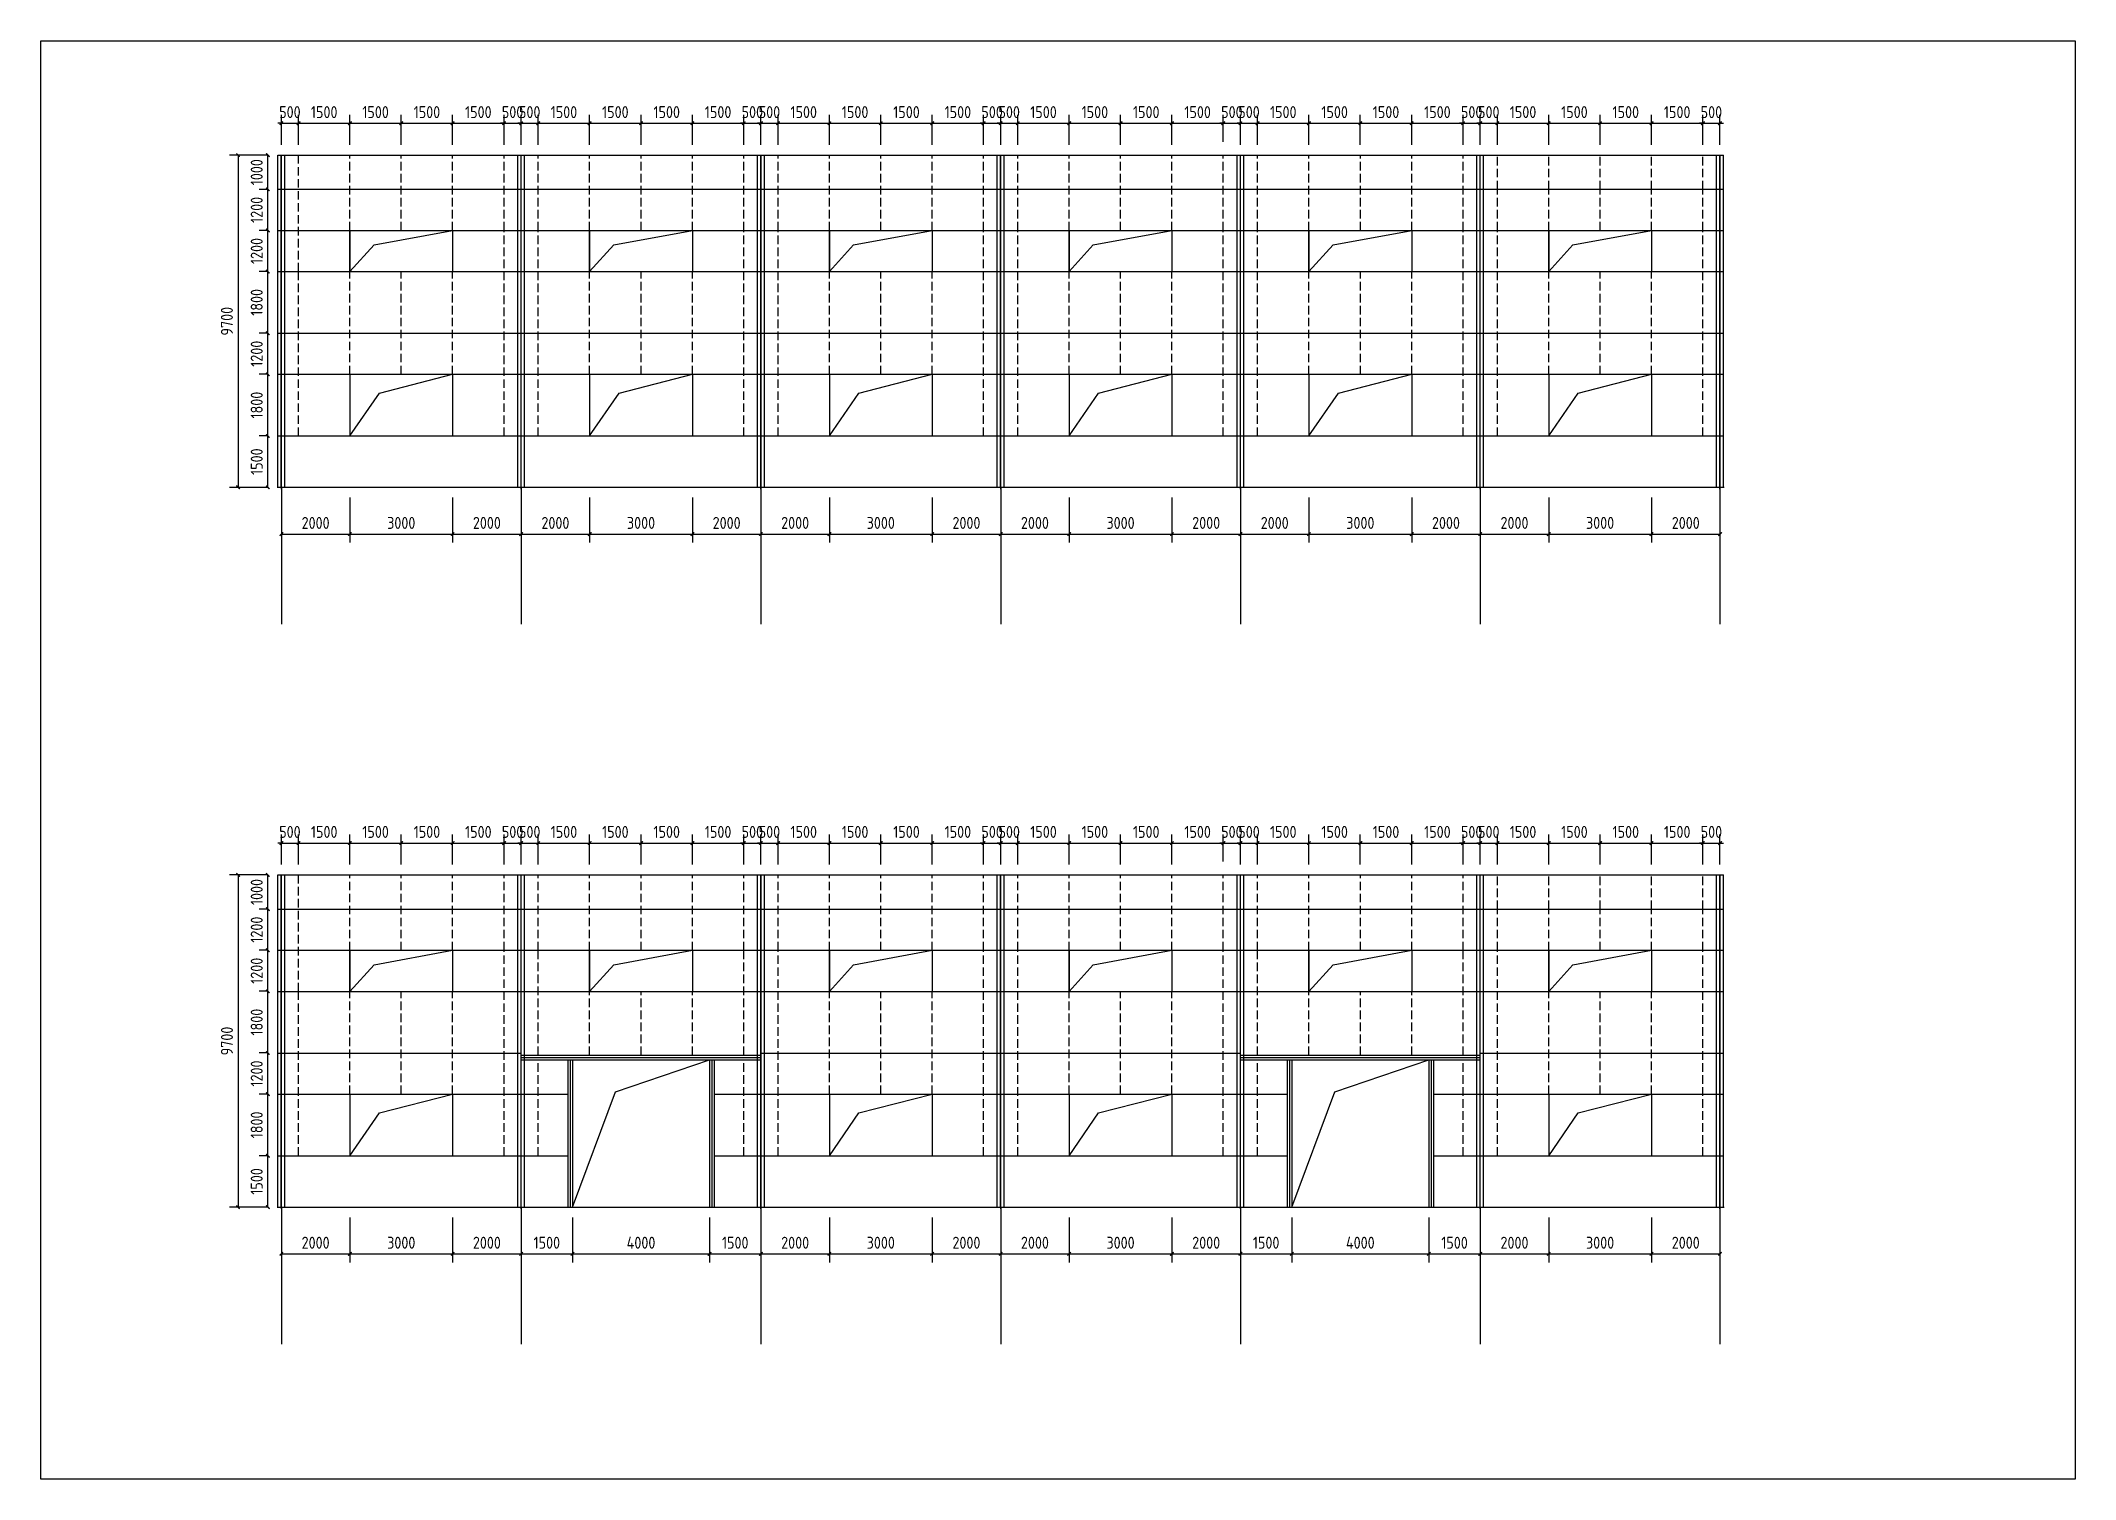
# Model space of a CAD drawing. Extents: x 102162 to 621267, y -39398 to 328893.
# Drawn here: x 295212 to 354612, y 118102 to 160102 of the extents above; entities that cross this region are included whole.
import ezdxf

# ---------------------------------------------------------------- set-up
doc = ezdxf.new("R2010")
doc.units = 0
doc.header["$LTSCALE"] = 1000
doc.header["$MEASUREMENT"] = 0
doc.linetypes.add('DASH', pattern=[0.35, 0.25, -0.1])
doc.layers.add('AXIS', color=3, linetype='Continuous')
doc.layers.add('DOTE', color=1, linetype='Continuous')
doc.styles.get("Standard").update_dxf_attribs({"font": 'gbenor.shx', "bigfont": 'gbcbig.shx'})
doc.dimstyles.get("Standard").update_dxf_attribs({"dimscale": 100, "dimtxt": 3.5, "dimasz": 1, "dimexe": 2.5, "dimexo": 3, "dimgap": 1.5, "dimtad": 1, "dimdec": 0, "dimzin": 0, "dimdsep": 46, "dimtxsty": 'Standard', "dimblk": 'ARCHTICK', "dimcen": 0.09, "dimadec": 0, "dimazin": 0, "dimtfac": 1, "dimtdec": 0, "dimtix": 1, "dimtmove": 2, "dimatfit": 3, "dimfxl": 1, "dimtolj": 1, "dimtzin": 0, "dimarcsym": 0})

msp = doc.modelspace()

# ---------------------------------------------------------------- blocks, each defined once
blk = doc.blocks.new('_ArchTick')
at = {"color": 0, "linetype": 'ByBlock', "const_width": 0.4}
blk.add_lwpolyline([(-0.5, -0.5), (0.5, 0.5)], dxfattribs=at)
blk = doc.blocks.new('*D5742')
at = {"color": 0, "lineweight": -2}
for p, q in [((301838, 148562), (301593, 148562)), ((301843, 147062), (301843, 148562)), ((301818, 147062), (301593, 147062))]:
    blk.add_line(p, q, dxfattribs=at)
at = {"layer": 'Defpoints', "color": 0}
for p in [(301843, 148562), (302138, 148562), (302118, 147062)]:
    blk.add_point(p, dxfattribs=at)
at = {"color": 0, "lineweight": -2, "xscale": 100, "yscale": 100, "zscale": 100}
for p, rotation in [((301843, 148562), 90), ((301843, 147062), 270)]:
    blk.add_blockref('_ArchTick', p, dxfattribs=dict(at, rotation=rotation))
at = {"color": 0, "insert": (301518, 147812), "char_height": 350, "attachment_point": 5, "rotation": 90}
blk.add_mtext('\\A1;1500', dxfattribs=at)
blk = doc.blocks.new('*D5743')
at = {"color": 0, "lineweight": -2}
for p, q in [((301838, 150362), (301593, 150362)), ((301843, 148562), (301843, 150362)), ((301838, 148562), (301593, 148562))]:
    blk.add_line(p, q, dxfattribs=at)
at = {"layer": 'Defpoints', "color": 0}
for p in [(301843, 150362), (302138, 150362), (302138, 148562)]:
    blk.add_point(p, dxfattribs=at)
at = {"color": 0, "lineweight": -2, "xscale": 100, "yscale": 100, "zscale": 100}
for p, rotation in [((301843, 150362), 90), ((301843, 148562), 270)]:
    blk.add_blockref('_ArchTick', p, dxfattribs=dict(at, rotation=rotation))
at = {"color": 0, "insert": (301518, 149462), "char_height": 350, "attachment_point": 5, "rotation": 90}
blk.add_mtext('\\A1;1800', dxfattribs=at)
blk = doc.blocks.new('*D5744')
at = {"color": 0, "lineweight": -2}
for p, q in [((301838, 151562), (301593, 151562)), ((301843, 150362), (301843, 151562)), ((301838, 150362), (301593, 150362))]:
    blk.add_line(p, q, dxfattribs=at)
at = {"layer": 'Defpoints', "color": 0}
for p in [(301843, 151562), (302138, 151562), (302138, 150362)]:
    blk.add_point(p, dxfattribs=at)
at = {"color": 0, "lineweight": -2, "xscale": 100, "yscale": 100, "zscale": 100}
for p, rotation in [((301843, 151562), 90), ((301843, 150362), 270)]:
    blk.add_blockref('_ArchTick', p, dxfattribs=dict(at, rotation=rotation))
at = {"color": 0, "insert": (301518, 150962), "char_height": 350, "attachment_point": 5, "rotation": 90}
blk.add_mtext('\\A1;1200', dxfattribs=at)
blk = doc.blocks.new('*D5745')
at = {"color": 0, "lineweight": -2}
for p, q in [((301838, 153362), (301593, 153362)), ((301843, 151562), (301843, 153362)), ((301838, 151562), (301593, 151562))]:
    blk.add_line(p, q, dxfattribs=at)
at = {"layer": 'Defpoints', "color": 0}
for p in [(301843, 153362), (302138, 153362), (302138, 151562)]:
    blk.add_point(p, dxfattribs=at)
at = {"color": 0, "lineweight": -2, "xscale": 100, "yscale": 100, "zscale": 100}
for p, rotation in [((301843, 153362), 90), ((301843, 151562), 270)]:
    blk.add_blockref('_ArchTick', p, dxfattribs=dict(at, rotation=rotation))
at = {"color": 0, "insert": (301518, 152462), "char_height": 350, "attachment_point": 5, "rotation": 90}
blk.add_mtext('\\A1;1800', dxfattribs=at)
blk = doc.blocks.new('*D5746')
at = {"color": 0, "lineweight": -2}
for p, q in [((301838, 154562), (301593, 154562)), ((301843, 153362), (301843, 154562)), ((301838, 153362), (301593, 153362))]:
    blk.add_line(p, q, dxfattribs=at)
at = {"layer": 'Defpoints', "color": 0}
for p in [(301843, 154562), (302138, 154562), (302138, 153362)]:
    blk.add_point(p, dxfattribs=at)
at = {"color": 0, "lineweight": -2, "xscale": 100, "yscale": 100, "zscale": 100}
for p, rotation in [((301843, 154562), 90), ((301843, 153362), 270)]:
    blk.add_blockref('_ArchTick', p, dxfattribs=dict(at, rotation=rotation))
at = {"color": 0, "insert": (301518, 153962), "char_height": 350, "attachment_point": 5, "rotation": 90}
blk.add_mtext('\\A1;1200', dxfattribs=at)
blk = doc.blocks.new('*D5747')
at = {"color": 0, "lineweight": -2}
for p, q in [((301838, 155762), (301593, 155762)), ((301843, 154562), (301843, 155762)), ((301838, 154562), (301593, 154562))]:
    blk.add_line(p, q, dxfattribs=at)
at = {"layer": 'Defpoints', "color": 0}
for p in [(301843, 155762), (302138, 155762), (302138, 154562)]:
    blk.add_point(p, dxfattribs=at)
at = {"color": 0, "lineweight": -2, "xscale": 100, "yscale": 100, "zscale": 100}
for p, rotation in [((301843, 155762), 90), ((301843, 154562), 270)]:
    blk.add_blockref('_ArchTick', p, dxfattribs=dict(at, rotation=rotation))
at = {"color": 0, "insert": (301518, 155162), "char_height": 350, "attachment_point": 5, "rotation": 90}
blk.add_mtext('\\A1;1200', dxfattribs=at)
blk = doc.blocks.new('*D5748')
at = {"color": 0, "lineweight": -2}
for p, q in [((301838, 156762), (301593, 156762)), ((301843, 155762), (301843, 156762)), ((301838, 155762), (301593, 155762))]:
    blk.add_line(p, q, dxfattribs=at)
at = {"layer": 'Defpoints', "color": 0}
for p in [(301843, 156762), (302138, 156762), (302138, 155762)]:
    blk.add_point(p, dxfattribs=at)
at = {"color": 0, "lineweight": -2, "xscale": 100, "yscale": 100, "zscale": 100}
for p, rotation in [((301843, 156762), 90), ((301843, 155762), 270)]:
    blk.add_blockref('_ArchTick', p, dxfattribs=dict(at, rotation=rotation))
at = {"color": 0, "insert": (301518, 156262), "char_height": 350, "attachment_point": 5, "rotation": 90}
blk.add_mtext('\\A1;1000', dxfattribs=at)
blk = doc.blocks.new('*D5749')
at = {"color": 0, "lineweight": -2}
for p, q in [((301838, 156762), (300724, 156762)), ((300974, 156762), (300974, 147062)), ((301838, 147062), (300724, 147062))]:
    blk.add_line(p, q, dxfattribs=at)
at = {"layer": 'Defpoints', "color": 0}
for p in [(302138, 156762), (300974, 147062), (302138, 147062)]:
    blk.add_point(p, dxfattribs=at)
at = {"color": 0, "lineweight": -2, "xscale": 100, "yscale": 100, "zscale": 100}
for p, rotation in [((300974, 156762), 90), ((300974, 147062), 270)]:
    blk.add_blockref('_ArchTick', p, dxfattribs=dict(at, rotation=rotation))
at = {"color": 0, "insert": (300649, 151912), "char_height": 350, "attachment_point": 5, "rotation": 90}
blk.add_mtext('\\A1;9700', dxfattribs=at)
blk = doc.blocks.new('*D5750')
at = {"color": 0, "lineweight": -2}
for p, q in [((302238, 157692), (302138, 157692)), ((302238, 157062), (302238, 157942)), ((302238, 157692), (302738, 157692)), ((302738, 157062), (302738, 157942)), ((302738, 157692), (302838, 157692))]:
    blk.add_line(p, q, dxfattribs=at)
at = {"layer": 'Defpoints', "color": 0}
for p in [(302738, 157692), (302238, 156762), (302738, 156762)]:
    blk.add_point(p, dxfattribs=at)
at = {"color": 0, "lineweight": -2, "xscale": 100, "yscale": 100, "zscale": 100}
blk.add_blockref('_ArchTick', (302238, 157692), dxfattribs=at)
at = {"color": 0, "lineweight": -2, "xscale": 100, "yscale": 100, "zscale": 100, "rotation": 180}
blk.add_blockref('_ArchTick', (302738, 157692), dxfattribs=at)
at = {"color": 0, "insert": (302488, 158017), "char_height": 350, "attachment_point": 5}
blk.add_mtext('\\A1;500', dxfattribs=at)
blk = doc.blocks.new('*D5751')
at = {"color": 0, "lineweight": -2}
for p, q in [((302738, 157062), (302738, 157942)), ((302738, 157692), (304238, 157692)), ((304238, 157062), (304238, 157942))]:
    blk.add_line(p, q, dxfattribs=at)
at = {"layer": 'Defpoints', "color": 0}
for p in [(304238, 157692), (302738, 156762), (304238, 156762)]:
    blk.add_point(p, dxfattribs=at)
at = {"color": 0, "lineweight": -2, "xscale": 100, "yscale": 100, "zscale": 100, "rotation": 180}
blk.add_blockref('_ArchTick', (302738, 157692), dxfattribs=at)
at = {"color": 0, "lineweight": -2, "xscale": 100, "yscale": 100, "zscale": 100}
blk.add_blockref('_ArchTick', (304238, 157692), dxfattribs=at)
at = {"color": 0, "insert": (303488, 158017), "char_height": 350, "attachment_point": 5}
blk.add_mtext('\\A1;1500', dxfattribs=at)
blk = doc.blocks.new('*D5752')
at = {"color": 0, "lineweight": -2}
for p, q in [((307238, 157062), (307238, 157942)), ((307238, 157692), (308738, 157692)), ((308738, 157062), (308738, 157942))]:
    blk.add_line(p, q, dxfattribs=at)
at = {"layer": 'Defpoints', "color": 0}
for p in [(308738, 157692), (307238, 156762), (308738, 156762)]:
    blk.add_point(p, dxfattribs=at)
at = {"color": 0, "lineweight": -2, "xscale": 100, "yscale": 100, "zscale": 100, "rotation": 180}
blk.add_blockref('_ArchTick', (307238, 157692), dxfattribs=at)
at = {"color": 0, "lineweight": -2, "xscale": 100, "yscale": 100, "zscale": 100}
blk.add_blockref('_ArchTick', (308738, 157692), dxfattribs=at)
at = {"color": 0, "insert": (307988, 158017), "char_height": 350, "attachment_point": 5}
blk.add_mtext('\\A1;1500', dxfattribs=at)
blk = doc.blocks.new('*D5766')
at = {"color": 0, "lineweight": -2}
for p, q in [((308738, 157692), (308638, 157692)), ((308738, 157062), (308738, 157942)), ((308738, 157692), (309238, 157692)), ((309238, 157062), (309238, 157942)), ((309238, 157692), (309338, 157692))]:
    blk.add_line(p, q, dxfattribs=at)
at = {"layer": 'Defpoints', "color": 0}
for p in [(309238, 157692), (308738, 156762), (309238, 156762)]:
    blk.add_point(p, dxfattribs=at)
at = {"color": 0, "lineweight": -2, "xscale": 100, "yscale": 100, "zscale": 100}
blk.add_blockref('_ArchTick', (308738, 157692), dxfattribs=at)
at = {"color": 0, "lineweight": -2, "xscale": 100, "yscale": 100, "zscale": 100, "rotation": 180}
blk.add_blockref('_ArchTick', (309238, 157692), dxfattribs=at)
at = {"color": 0, "insert": (308988, 158017), "char_height": 350, "attachment_point": 5}
blk.add_mtext('\\A1;500', dxfattribs=at)
blk = doc.blocks.new('*D5767')
at = {"color": 0, "lineweight": -2}
for p, q in [((309238, 157692), (309138, 157692)), ((309238, 157062), (309238, 157942)), ((309238, 157692), (309738, 157692)), ((309738, 157062), (309738, 157942)), ((309738, 157692), (309838, 157692))]:
    blk.add_line(p, q, dxfattribs=at)
at = {"layer": 'Defpoints', "color": 0}
for p in [(309738, 157692), (309238, 156762), (309738, 156762)]:
    blk.add_point(p, dxfattribs=at)
at = {"color": 0, "lineweight": -2, "xscale": 100, "yscale": 100, "zscale": 100}
blk.add_blockref('_ArchTick', (309238, 157692), dxfattribs=at)
at = {"color": 0, "lineweight": -2, "xscale": 100, "yscale": 100, "zscale": 100, "rotation": 180}
blk.add_blockref('_ArchTick', (309738, 157692), dxfattribs=at)
at = {"color": 0, "insert": (309488, 158017), "char_height": 350, "attachment_point": 5}
blk.add_mtext('\\A1;500', dxfattribs=at)
blk = doc.blocks.new('*D5768')
at = {"color": 0, "lineweight": -2}
for p, q in [((309738, 157062), (309738, 157942)), ((309738, 157692), (311238, 157692)), ((311238, 157062), (311238, 157942))]:
    blk.add_line(p, q, dxfattribs=at)
at = {"layer": 'Defpoints', "color": 0}
for p in [(311238, 157692), (309738, 156762), (311238, 156762)]:
    blk.add_point(p, dxfattribs=at)
at = {"color": 0, "lineweight": -2, "xscale": 100, "yscale": 100, "zscale": 100, "rotation": 180}
blk.add_blockref('_ArchTick', (309738, 157692), dxfattribs=at)
at = {"color": 0, "lineweight": -2, "xscale": 100, "yscale": 100, "zscale": 100}
blk.add_blockref('_ArchTick', (311238, 157692), dxfattribs=at)
at = {"color": 0, "insert": (310488, 158017), "char_height": 350, "attachment_point": 5}
blk.add_mtext('\\A1;1500', dxfattribs=at)
blk = doc.blocks.new('*D5769')
at = {"color": 0, "lineweight": -2}
for p, q in [((314238, 157062), (314238, 157942)), ((314238, 157692), (315738, 157692)), ((315738, 157062), (315738, 157942))]:
    blk.add_line(p, q, dxfattribs=at)
at = {"layer": 'Defpoints', "color": 0}
for p in [(315738, 157692), (314238, 156762), (315738, 156762)]:
    blk.add_point(p, dxfattribs=at)
at = {"color": 0, "lineweight": -2, "xscale": 100, "yscale": 100, "zscale": 100, "rotation": 180}
blk.add_blockref('_ArchTick', (314238, 157692), dxfattribs=at)
at = {"color": 0, "lineweight": -2, "xscale": 100, "yscale": 100, "zscale": 100}
blk.add_blockref('_ArchTick', (315738, 157692), dxfattribs=at)
at = {"color": 0, "insert": (314988, 158017), "char_height": 350, "attachment_point": 5}
blk.add_mtext('\\A1;1500', dxfattribs=at)
blk = doc.blocks.new('*D5770')
at = {"color": 0, "lineweight": -2}
for p, q in [((315738, 157692), (315638, 157692)), ((315738, 157062), (315738, 157942)), ((315738, 157692), (316238, 157692)), ((316238, 157062), (316238, 157942)), ((316238, 157692), (316338, 157692))]:
    blk.add_line(p, q, dxfattribs=at)
at = {"layer": 'Defpoints', "color": 0}
for p in [(316238, 157692), (315738, 156762), (316238, 156762)]:
    blk.add_point(p, dxfattribs=at)
at = {"color": 0, "lineweight": -2, "xscale": 100, "yscale": 100, "zscale": 100}
blk.add_blockref('_ArchTick', (315738, 157692), dxfattribs=at)
at = {"color": 0, "lineweight": -2, "xscale": 100, "yscale": 100, "zscale": 100, "rotation": 180}
blk.add_blockref('_ArchTick', (316238, 157692), dxfattribs=at)
at = {"color": 0, "insert": (315988, 158017), "char_height": 350, "attachment_point": 5}
blk.add_mtext('\\A1;500', dxfattribs=at)
blk = doc.blocks.new('*D5771')
at = {"color": 0, "lineweight": -2}
for p, q in [((316238, 157692), (316138, 157692)), ((316238, 157062), (316238, 157942)), ((316238, 157692), (316738, 157692)), ((316738, 157062), (316738, 157942)), ((316738, 157692), (316838, 157692))]:
    blk.add_line(p, q, dxfattribs=at)
at = {"layer": 'Defpoints', "color": 0}
for p in [(316738, 157692), (316238, 156762), (316738, 156762)]:
    blk.add_point(p, dxfattribs=at)
at = {"color": 0, "lineweight": -2, "xscale": 100, "yscale": 100, "zscale": 100}
blk.add_blockref('_ArchTick', (316238, 157692), dxfattribs=at)
at = {"color": 0, "lineweight": -2, "xscale": 100, "yscale": 100, "zscale": 100, "rotation": 180}
blk.add_blockref('_ArchTick', (316738, 157692), dxfattribs=at)
at = {"color": 0, "insert": (316488, 158017), "char_height": 350, "attachment_point": 5}
blk.add_mtext('\\A1;500', dxfattribs=at)
blk = doc.blocks.new('*D5772')
at = {"color": 0, "lineweight": -2}
for p, q in [((316738, 157062), (316738, 157942)), ((316738, 157692), (318238, 157692)), ((318238, 157062), (318238, 157942))]:
    blk.add_line(p, q, dxfattribs=at)
at = {"layer": 'Defpoints', "color": 0}
for p in [(318238, 157692), (316738, 156762), (318238, 156762)]:
    blk.add_point(p, dxfattribs=at)
at = {"color": 0, "lineweight": -2, "xscale": 100, "yscale": 100, "zscale": 100, "rotation": 180}
blk.add_blockref('_ArchTick', (316738, 157692), dxfattribs=at)
at = {"color": 0, "lineweight": -2, "xscale": 100, "yscale": 100, "zscale": 100}
blk.add_blockref('_ArchTick', (318238, 157692), dxfattribs=at)
at = {"color": 0, "insert": (317488, 158017), "char_height": 350, "attachment_point": 5}
blk.add_mtext('\\A1;1500', dxfattribs=at)
blk = doc.blocks.new('*D5773')
at = {"color": 0, "lineweight": -2}
for p, q in [((321238, 157062), (321238, 157942)), ((321238, 157692), (322738, 157692)), ((322738, 157062), (322738, 157942))]:
    blk.add_line(p, q, dxfattribs=at)
at = {"layer": 'Defpoints', "color": 0}
for p in [(322738, 157692), (321238, 156762), (322738, 156762)]:
    blk.add_point(p, dxfattribs=at)
at = {"color": 0, "lineweight": -2, "xscale": 100, "yscale": 100, "zscale": 100, "rotation": 180}
blk.add_blockref('_ArchTick', (321238, 157692), dxfattribs=at)
at = {"color": 0, "lineweight": -2, "xscale": 100, "yscale": 100, "zscale": 100}
blk.add_blockref('_ArchTick', (322738, 157692), dxfattribs=at)
at = {"color": 0, "insert": (321988, 158017), "char_height": 350, "attachment_point": 5}
blk.add_mtext('\\A1;1500', dxfattribs=at)
blk = doc.blocks.new('*D5774')
at = {"color": 0, "lineweight": -2}
for p, q in [((322738, 157692), (322638, 157692)), ((322738, 157062), (322738, 157942)), ((322738, 157692), (323238, 157692)), ((323238, 157062), (323238, 157942)), ((323238, 157692), (323338, 157692))]:
    blk.add_line(p, q, dxfattribs=at)
at = {"layer": 'Defpoints', "color": 0}
for p in [(323238, 157692), (322738, 156762), (323238, 156762)]:
    blk.add_point(p, dxfattribs=at)
at = {"color": 0, "lineweight": -2, "xscale": 100, "yscale": 100, "zscale": 100}
blk.add_blockref('_ArchTick', (322738, 157692), dxfattribs=at)
at = {"color": 0, "lineweight": -2, "xscale": 100, "yscale": 100, "zscale": 100, "rotation": 180}
blk.add_blockref('_ArchTick', (323238, 157692), dxfattribs=at)
at = {"color": 0, "insert": (322988, 158017), "char_height": 350, "attachment_point": 5}
blk.add_mtext('\\A1;500', dxfattribs=at)
blk = doc.blocks.new('*D5775')
at = {"color": 0, "lineweight": -2}
for p, q in [((323238, 157692), (323138, 157692)), ((323238, 157062), (323238, 157942)), ((323238, 157692), (323738, 157692)), ((323738, 157062), (323738, 157942)), ((323738, 157692), (323838, 157692))]:
    blk.add_line(p, q, dxfattribs=at)
at = {"layer": 'Defpoints', "color": 0}
for p in [(323738, 157692), (323238, 156762), (323738, 156762)]:
    blk.add_point(p, dxfattribs=at)
at = {"color": 0, "lineweight": -2, "xscale": 100, "yscale": 100, "zscale": 100}
blk.add_blockref('_ArchTick', (323238, 157692), dxfattribs=at)
at = {"color": 0, "lineweight": -2, "xscale": 100, "yscale": 100, "zscale": 100, "rotation": 180}
blk.add_blockref('_ArchTick', (323738, 157692), dxfattribs=at)
at = {"color": 0, "insert": (323488, 158017), "char_height": 350, "attachment_point": 5}
blk.add_mtext('\\A1;500', dxfattribs=at)
blk = doc.blocks.new('*D5776')
at = {"color": 0, "lineweight": -2}
for p, q in [((323738, 157062), (323738, 157942)), ((323738, 157692), (325238, 157692)), ((325238, 157062), (325238, 157942))]:
    blk.add_line(p, q, dxfattribs=at)
at = {"layer": 'Defpoints', "color": 0}
for p in [(325238, 157692), (323738, 156762), (325238, 156762)]:
    blk.add_point(p, dxfattribs=at)
at = {"color": 0, "lineweight": -2, "xscale": 100, "yscale": 100, "zscale": 100, "rotation": 180}
blk.add_blockref('_ArchTick', (323738, 157692), dxfattribs=at)
at = {"color": 0, "lineweight": -2, "xscale": 100, "yscale": 100, "zscale": 100}
blk.add_blockref('_ArchTick', (325238, 157692), dxfattribs=at)
at = {"color": 0, "insert": (324488, 158017), "char_height": 350, "attachment_point": 5}
blk.add_mtext('\\A1;1500', dxfattribs=at)
blk = doc.blocks.new('*D5777')
at = {"color": 0, "lineweight": -2}
for p, q in [((328238, 157062), (328238, 157942)), ((328238, 157692), (329738, 157692)), ((329738, 157152), (329738, 157942))]:
    blk.add_line(p, q, dxfattribs=at)
at = {"layer": 'Defpoints', "color": 0}
for p in [(329738, 157692), (329738, 156852), (328238, 156762)]:
    blk.add_point(p, dxfattribs=at)
at = {"color": 0, "lineweight": -2, "xscale": 100, "yscale": 100, "zscale": 100, "rotation": 180}
blk.add_blockref('_ArchTick', (328238, 157692), dxfattribs=at)
at = {"color": 0, "lineweight": -2, "xscale": 100, "yscale": 100, "zscale": 100}
blk.add_blockref('_ArchTick', (329738, 157692), dxfattribs=at)
at = {"color": 0, "insert": (328988, 158017), "char_height": 350, "attachment_point": 5}
blk.add_mtext('\\A1;1500', dxfattribs=at)
blk = doc.blocks.new('*D5778')
at = {"color": 0, "lineweight": -2}
for p, q in [((329738, 157692), (329638, 157692)), ((329738, 157152), (329738, 157942)), ((329738, 157692), (330238, 157692)), ((330238, 157062), (330238, 157942)), ((330238, 157692), (330338, 157692))]:
    blk.add_line(p, q, dxfattribs=at)
at = {"layer": 'Defpoints', "color": 0}
for p in [(330238, 157692), (329738, 156852), (330238, 156762)]:
    blk.add_point(p, dxfattribs=at)
at = {"color": 0, "lineweight": -2, "xscale": 100, "yscale": 100, "zscale": 100}
blk.add_blockref('_ArchTick', (329738, 157692), dxfattribs=at)
at = {"color": 0, "lineweight": -2, "xscale": 100, "yscale": 100, "zscale": 100, "rotation": 180}
blk.add_blockref('_ArchTick', (330238, 157692), dxfattribs=at)
at = {"color": 0, "insert": (329988, 158017), "char_height": 350, "attachment_point": 5}
blk.add_mtext('\\A1;500', dxfattribs=at)
blk = doc.blocks.new('*D5779')
at = {"color": 0, "lineweight": -2}
for p, q in [((330238, 157692), (330138, 157692)), ((330238, 157062), (330238, 157942)), ((330238, 157692), (330738, 157692)), ((330738, 157062), (330738, 157942)), ((330738, 157692), (330838, 157692))]:
    blk.add_line(p, q, dxfattribs=at)
at = {"layer": 'Defpoints', "color": 0}
for p in [(330738, 157692), (330238, 156762), (330738, 156762)]:
    blk.add_point(p, dxfattribs=at)
at = {"color": 0, "lineweight": -2, "xscale": 100, "yscale": 100, "zscale": 100}
blk.add_blockref('_ArchTick', (330238, 157692), dxfattribs=at)
at = {"color": 0, "lineweight": -2, "xscale": 100, "yscale": 100, "zscale": 100, "rotation": 180}
blk.add_blockref('_ArchTick', (330738, 157692), dxfattribs=at)
at = {"color": 0, "insert": (330488, 158017), "char_height": 350, "attachment_point": 5}
blk.add_mtext('\\A1;500', dxfattribs=at)
blk = doc.blocks.new('*D5780')
at = {"color": 0, "lineweight": -2}
for p, q in [((330738, 157062), (330738, 157942)), ((330738, 157692), (332238, 157692)), ((332238, 157062), (332238, 157942))]:
    blk.add_line(p, q, dxfattribs=at)
at = {"layer": 'Defpoints', "color": 0}
for p in [(332238, 157692), (330738, 156762), (332238, 156762)]:
    blk.add_point(p, dxfattribs=at)
at = {"color": 0, "lineweight": -2, "xscale": 100, "yscale": 100, "zscale": 100, "rotation": 180}
blk.add_blockref('_ArchTick', (330738, 157692), dxfattribs=at)
at = {"color": 0, "lineweight": -2, "xscale": 100, "yscale": 100, "zscale": 100}
blk.add_blockref('_ArchTick', (332238, 157692), dxfattribs=at)
at = {"color": 0, "insert": (331488, 158017), "char_height": 350, "attachment_point": 5}
blk.add_mtext('\\A1;1500', dxfattribs=at)
blk = doc.blocks.new('*D5781')
at = {"color": 0, "lineweight": -2}
for p, q in [((335238, 157062), (335238, 157942)), ((335238, 157692), (336738, 157692)), ((336738, 157062), (336738, 157942))]:
    blk.add_line(p, q, dxfattribs=at)
at = {"layer": 'Defpoints', "color": 0}
for p in [(336738, 157692), (335238, 156762), (336738, 156762)]:
    blk.add_point(p, dxfattribs=at)
at = {"color": 0, "lineweight": -2, "xscale": 100, "yscale": 100, "zscale": 100, "rotation": 180}
blk.add_blockref('_ArchTick', (335238, 157692), dxfattribs=at)
at = {"color": 0, "lineweight": -2, "xscale": 100, "yscale": 100, "zscale": 100}
blk.add_blockref('_ArchTick', (336738, 157692), dxfattribs=at)
at = {"color": 0, "insert": (335988, 158017), "char_height": 350, "attachment_point": 5}
blk.add_mtext('\\A1;1500', dxfattribs=at)
blk = doc.blocks.new('*D5782')
at = {"color": 0, "lineweight": -2}
for p, q in [((336738, 157692), (336638, 157692)), ((336738, 157062), (336738, 157942)), ((336738, 157692), (337238, 157692)), ((337238, 157062), (337238, 157942)), ((337238, 157692), (337338, 157692))]:
    blk.add_line(p, q, dxfattribs=at)
at = {"layer": 'Defpoints', "color": 0}
for p in [(337238, 157692), (336738, 156762), (337238, 156762)]:
    blk.add_point(p, dxfattribs=at)
at = {"color": 0, "lineweight": -2, "xscale": 100, "yscale": 100, "zscale": 100}
blk.add_blockref('_ArchTick', (336738, 157692), dxfattribs=at)
at = {"color": 0, "lineweight": -2, "xscale": 100, "yscale": 100, "zscale": 100, "rotation": 180}
blk.add_blockref('_ArchTick', (337238, 157692), dxfattribs=at)
at = {"color": 0, "insert": (336988, 158017), "char_height": 350, "attachment_point": 5}
blk.add_mtext('\\A1;500', dxfattribs=at)
blk = doc.blocks.new('*D5783')
at = {"color": 0, "lineweight": -2}
for p, q in [((337238, 157692), (337138, 157692)), ((337238, 157062), (337238, 157942)), ((337238, 157692), (337738, 157692)), ((337738, 157062), (337738, 157942)), ((337738, 157692), (337838, 157692))]:
    blk.add_line(p, q, dxfattribs=at)
at = {"layer": 'Defpoints', "color": 0}
for p in [(337738, 157692), (337238, 156762), (337738, 156762)]:
    blk.add_point(p, dxfattribs=at)
at = {"color": 0, "lineweight": -2, "xscale": 100, "yscale": 100, "zscale": 100}
blk.add_blockref('_ArchTick', (337238, 157692), dxfattribs=at)
at = {"color": 0, "lineweight": -2, "xscale": 100, "yscale": 100, "zscale": 100, "rotation": 180}
blk.add_blockref('_ArchTick', (337738, 157692), dxfattribs=at)
at = {"color": 0, "insert": (337488, 158017), "char_height": 350, "attachment_point": 5}
blk.add_mtext('\\A1;500', dxfattribs=at)
blk = doc.blocks.new('*D5784')
at = {"color": 0, "lineweight": -2}
for p, q in [((337738, 157062), (337738, 157942)), ((337738, 157692), (339238, 157692)), ((339238, 157062), (339238, 157942))]:
    blk.add_line(p, q, dxfattribs=at)
at = {"layer": 'Defpoints', "color": 0}
for p in [(339238, 157692), (337738, 156762), (339238, 156762)]:
    blk.add_point(p, dxfattribs=at)
at = {"color": 0, "lineweight": -2, "xscale": 100, "yscale": 100, "zscale": 100, "rotation": 180}
blk.add_blockref('_ArchTick', (337738, 157692), dxfattribs=at)
at = {"color": 0, "lineweight": -2, "xscale": 100, "yscale": 100, "zscale": 100}
blk.add_blockref('_ArchTick', (339238, 157692), dxfattribs=at)
at = {"color": 0, "insert": (338488, 158017), "char_height": 350, "attachment_point": 5}
blk.add_mtext('\\A1;1500', dxfattribs=at)
blk = doc.blocks.new('*D5785')
at = {"color": 0, "lineweight": -2}
for p, q in [((342238, 157062), (342238, 157942)), ((342238, 157692), (343738, 157692)), ((343738, 157062), (343738, 157942))]:
    blk.add_line(p, q, dxfattribs=at)
at = {"layer": 'Defpoints', "color": 0}
for p in [(343738, 157692), (342238, 156762), (343738, 156762)]:
    blk.add_point(p, dxfattribs=at)
at = {"color": 0, "lineweight": -2, "xscale": 100, "yscale": 100, "zscale": 100, "rotation": 180}
blk.add_blockref('_ArchTick', (342238, 157692), dxfattribs=at)
at = {"color": 0, "lineweight": -2, "xscale": 100, "yscale": 100, "zscale": 100}
blk.add_blockref('_ArchTick', (343738, 157692), dxfattribs=at)
at = {"color": 0, "insert": (342988, 158017), "char_height": 350, "attachment_point": 5}
blk.add_mtext('\\A1;1500', dxfattribs=at)
blk = doc.blocks.new('*D5786')
at = {"color": 0, "lineweight": -2}
for p, q in [((343738, 157692), (343638, 157692)), ((343738, 157062), (343738, 157942)), ((343738, 157692), (344238, 157692)), ((344238, 157062), (344238, 157942)), ((344238, 157692), (344338, 157692))]:
    blk.add_line(p, q, dxfattribs=at)
at = {"layer": 'Defpoints', "color": 0}
for p in [(344238, 157692), (343738, 156762), (344238, 156762)]:
    blk.add_point(p, dxfattribs=at)
at = {"color": 0, "lineweight": -2, "xscale": 100, "yscale": 100, "zscale": 100}
blk.add_blockref('_ArchTick', (343738, 157692), dxfattribs=at)
at = {"color": 0, "lineweight": -2, "xscale": 100, "yscale": 100, "zscale": 100, "rotation": 180}
blk.add_blockref('_ArchTick', (344238, 157692), dxfattribs=at)
at = {"color": 0, "insert": (343988, 158017), "char_height": 350, "attachment_point": 5}
blk.add_mtext('\\A1;500', dxfattribs=at)
blk = doc.blocks.new('*D5288')
at = {"color": 0, "lineweight": -2}
for p, q in [((302238, 146762), (302238, 145448)), ((304238, 146762), (304238, 145448)), ((302238, 145698), (304238, 145698))]:
    blk.add_line(p, q, dxfattribs=at)
at = {"layer": 'Defpoints', "color": 0}
for p in [(302238, 147062), (304238, 147062), (304238, 145698)]:
    blk.add_point(p, dxfattribs=at)
at = {"color": 0, "lineweight": -2, "xscale": 100, "yscale": 100, "zscale": 100, "rotation": 180}
blk.add_blockref('_ArchTick', (302238, 145698), dxfattribs=at)
at = {"color": 0, "lineweight": -2, "xscale": 100, "yscale": 100, "zscale": 100}
blk.add_blockref('_ArchTick', (304238, 145698), dxfattribs=at)
at = {"color": 0, "insert": (303238, 146023), "char_height": 350, "attachment_point": 5}
blk.add_mtext('\\A1;2000', dxfattribs=at)
blk = doc.blocks.new('*D5289')
at = {"color": 0, "lineweight": -2}
for p, q in [((304238, 146762), (304238, 145448)), ((307238, 146762), (307238, 145448)), ((304238, 145698), (307238, 145698))]:
    blk.add_line(p, q, dxfattribs=at)
at = {"layer": 'Defpoints', "color": 0}
for p in [(304238, 147062), (307238, 147062), (307238, 145698)]:
    blk.add_point(p, dxfattribs=at)
at = {"color": 0, "lineweight": -2, "xscale": 100, "yscale": 100, "zscale": 100, "rotation": 180}
blk.add_blockref('_ArchTick', (304238, 145698), dxfattribs=at)
at = {"color": 0, "lineweight": -2, "xscale": 100, "yscale": 100, "zscale": 100}
blk.add_blockref('_ArchTick', (307238, 145698), dxfattribs=at)
at = {"color": 0, "insert": (305738, 146023), "char_height": 350, "attachment_point": 5}
blk.add_mtext('\\A1;3000', dxfattribs=at)
blk = doc.blocks.new('*D5290')
at = {"color": 0, "lineweight": -2}
for p, q in [((307238, 146762), (307238, 145448)), ((309238, 146762), (309238, 145448)), ((307238, 145698), (309238, 145698))]:
    blk.add_line(p, q, dxfattribs=at)
at = {"layer": 'Defpoints', "color": 0}
for p in [(307238, 147062), (309238, 147062), (309238, 145698)]:
    blk.add_point(p, dxfattribs=at)
at = {"color": 0, "lineweight": -2, "xscale": 100, "yscale": 100, "zscale": 100, "rotation": 180}
blk.add_blockref('_ArchTick', (307238, 145698), dxfattribs=at)
at = {"color": 0, "lineweight": -2, "xscale": 100, "yscale": 100, "zscale": 100}
blk.add_blockref('_ArchTick', (309238, 145698), dxfattribs=at)
at = {"color": 0, "insert": (308238, 146023), "char_height": 350, "attachment_point": 5}
blk.add_mtext('\\A1;2000', dxfattribs=at)
blk = doc.blocks.new('*D5291')
at = {"color": 0, "lineweight": -2}
for p, q in [((309238, 146762), (309238, 145448)), ((311238, 146762), (311238, 145448)), ((309238, 145698), (311238, 145698))]:
    blk.add_line(p, q, dxfattribs=at)
at = {"layer": 'Defpoints', "color": 0}
for p in [(309238, 147062), (311238, 147062), (311238, 145698)]:
    blk.add_point(p, dxfattribs=at)
at = {"color": 0, "lineweight": -2, "xscale": 100, "yscale": 100, "zscale": 100, "rotation": 180}
blk.add_blockref('_ArchTick', (309238, 145698), dxfattribs=at)
at = {"color": 0, "lineweight": -2, "xscale": 100, "yscale": 100, "zscale": 100}
blk.add_blockref('_ArchTick', (311238, 145698), dxfattribs=at)
at = {"color": 0, "insert": (310238, 146023), "char_height": 350, "attachment_point": 5}
blk.add_mtext('\\A1;2000', dxfattribs=at)
blk = doc.blocks.new('*D5292')
at = {"color": 0, "lineweight": -2}
for p, q in [((311238, 146762), (311238, 145448)), ((314238, 146762), (314238, 145448)), ((311238, 145698), (314238, 145698))]:
    blk.add_line(p, q, dxfattribs=at)
at = {"layer": 'Defpoints', "color": 0}
for p in [(311238, 147062), (314238, 147062), (314238, 145698)]:
    blk.add_point(p, dxfattribs=at)
at = {"color": 0, "lineweight": -2, "xscale": 100, "yscale": 100, "zscale": 100, "rotation": 180}
blk.add_blockref('_ArchTick', (311238, 145698), dxfattribs=at)
at = {"color": 0, "lineweight": -2, "xscale": 100, "yscale": 100, "zscale": 100}
blk.add_blockref('_ArchTick', (314238, 145698), dxfattribs=at)
at = {"color": 0, "insert": (312738, 146023), "char_height": 350, "attachment_point": 5}
blk.add_mtext('\\A1;3000', dxfattribs=at)
blk = doc.blocks.new('*D5293')
at = {"color": 0, "lineweight": -2}
for p, q in [((314238, 146762), (314238, 145448)), ((316238, 146762), (316238, 145448)), ((314238, 145698), (316238, 145698))]:
    blk.add_line(p, q, dxfattribs=at)
at = {"layer": 'Defpoints', "color": 0}
for p in [(314238, 147062), (316238, 147062), (316238, 145698)]:
    blk.add_point(p, dxfattribs=at)
at = {"color": 0, "lineweight": -2, "xscale": 100, "yscale": 100, "zscale": 100, "rotation": 180}
blk.add_blockref('_ArchTick', (314238, 145698), dxfattribs=at)
at = {"color": 0, "lineweight": -2, "xscale": 100, "yscale": 100, "zscale": 100}
blk.add_blockref('_ArchTick', (316238, 145698), dxfattribs=at)
at = {"color": 0, "insert": (315238, 146023), "char_height": 350, "attachment_point": 5}
blk.add_mtext('\\A1;2000', dxfattribs=at)
blk = doc.blocks.new('*D5294')
at = {"color": 0, "lineweight": -2}
for p, q in [((316238, 146762), (316238, 145448)), ((318238, 146762), (318238, 145448)), ((316238, 145698), (318238, 145698))]:
    blk.add_line(p, q, dxfattribs=at)
at = {"layer": 'Defpoints', "color": 0}
for p in [(316238, 147062), (318238, 147062), (318238, 145698)]:
    blk.add_point(p, dxfattribs=at)
at = {"color": 0, "lineweight": -2, "xscale": 100, "yscale": 100, "zscale": 100, "rotation": 180}
blk.add_blockref('_ArchTick', (316238, 145698), dxfattribs=at)
at = {"color": 0, "lineweight": -2, "xscale": 100, "yscale": 100, "zscale": 100}
blk.add_blockref('_ArchTick', (318238, 145698), dxfattribs=at)
at = {"color": 0, "insert": (317238, 146023), "char_height": 350, "attachment_point": 5}
blk.add_mtext('\\A1;2000', dxfattribs=at)
blk = doc.blocks.new('*D5295')
at = {"color": 0, "lineweight": -2}
for p, q in [((318238, 146762), (318238, 145448)), ((321238, 146762), (321238, 145448)), ((318238, 145698), (321238, 145698))]:
    blk.add_line(p, q, dxfattribs=at)
at = {"layer": 'Defpoints', "color": 0}
for p in [(318238, 147062), (321238, 147062), (321238, 145698)]:
    blk.add_point(p, dxfattribs=at)
at = {"color": 0, "lineweight": -2, "xscale": 100, "yscale": 100, "zscale": 100, "rotation": 180}
blk.add_blockref('_ArchTick', (318238, 145698), dxfattribs=at)
at = {"color": 0, "lineweight": -2, "xscale": 100, "yscale": 100, "zscale": 100}
blk.add_blockref('_ArchTick', (321238, 145698), dxfattribs=at)
at = {"color": 0, "insert": (319738, 146023), "char_height": 350, "attachment_point": 5}
blk.add_mtext('\\A1;3000', dxfattribs=at)
blk = doc.blocks.new('*D5296')
at = {"color": 0, "lineweight": -2}
for p, q in [((321238, 146762), (321238, 145448)), ((323238, 146762), (323238, 145448)), ((321238, 145698), (323238, 145698))]:
    blk.add_line(p, q, dxfattribs=at)
at = {"layer": 'Defpoints', "color": 0}
for p in [(321238, 147062), (323238, 147062), (323238, 145698)]:
    blk.add_point(p, dxfattribs=at)
at = {"color": 0, "lineweight": -2, "xscale": 100, "yscale": 100, "zscale": 100, "rotation": 180}
blk.add_blockref('_ArchTick', (321238, 145698), dxfattribs=at)
at = {"color": 0, "lineweight": -2, "xscale": 100, "yscale": 100, "zscale": 100}
blk.add_blockref('_ArchTick', (323238, 145698), dxfattribs=at)
at = {"color": 0, "insert": (322238, 146023), "char_height": 350, "attachment_point": 5}
blk.add_mtext('\\A1;2000', dxfattribs=at)
blk = doc.blocks.new('*D5297')
at = {"color": 0, "lineweight": -2}
for p, q in [((323238, 146762), (323238, 145448)), ((325238, 146762), (325238, 145448)), ((323238, 145698), (325238, 145698))]:
    blk.add_line(p, q, dxfattribs=at)
at = {"layer": 'Defpoints', "color": 0}
for p in [(323238, 147062), (325238, 147062), (325238, 145698)]:
    blk.add_point(p, dxfattribs=at)
at = {"color": 0, "lineweight": -2, "xscale": 100, "yscale": 100, "zscale": 100, "rotation": 180}
blk.add_blockref('_ArchTick', (323238, 145698), dxfattribs=at)
at = {"color": 0, "lineweight": -2, "xscale": 100, "yscale": 100, "zscale": 100}
blk.add_blockref('_ArchTick', (325238, 145698), dxfattribs=at)
at = {"color": 0, "insert": (324238, 146023), "char_height": 350, "attachment_point": 5}
blk.add_mtext('\\A1;2000', dxfattribs=at)
blk = doc.blocks.new('*D5298')
at = {"color": 0, "lineweight": -2}
for p, q in [((325238, 146762), (325238, 145448)), ((328238, 146762), (328238, 145448)), ((325238, 145698), (328238, 145698))]:
    blk.add_line(p, q, dxfattribs=at)
at = {"layer": 'Defpoints', "color": 0}
for p in [(325238, 147062), (328238, 147062), (328238, 145698)]:
    blk.add_point(p, dxfattribs=at)
at = {"color": 0, "lineweight": -2, "xscale": 100, "yscale": 100, "zscale": 100, "rotation": 180}
blk.add_blockref('_ArchTick', (325238, 145698), dxfattribs=at)
at = {"color": 0, "lineweight": -2, "xscale": 100, "yscale": 100, "zscale": 100}
blk.add_blockref('_ArchTick', (328238, 145698), dxfattribs=at)
at = {"color": 0, "insert": (326738, 146023), "char_height": 350, "attachment_point": 5}
blk.add_mtext('\\A1;3000', dxfattribs=at)
blk = doc.blocks.new('*D5299')
at = {"color": 0, "lineweight": -2}
for p, q in [((328238, 146762), (328238, 145448)), ((330238, 146762), (330238, 145448)), ((328238, 145698), (330238, 145698))]:
    blk.add_line(p, q, dxfattribs=at)
at = {"layer": 'Defpoints', "color": 0}
for p in [(328238, 147062), (330238, 147062), (330238, 145698)]:
    blk.add_point(p, dxfattribs=at)
at = {"color": 0, "lineweight": -2, "xscale": 100, "yscale": 100, "zscale": 100, "rotation": 180}
blk.add_blockref('_ArchTick', (328238, 145698), dxfattribs=at)
at = {"color": 0, "lineweight": -2, "xscale": 100, "yscale": 100, "zscale": 100}
blk.add_blockref('_ArchTick', (330238, 145698), dxfattribs=at)
at = {"color": 0, "insert": (329238, 146023), "char_height": 350, "attachment_point": 5}
blk.add_mtext('\\A1;2000', dxfattribs=at)
blk = doc.blocks.new('*D5300')
at = {"color": 0, "lineweight": -2}
for p, q in [((330238, 146762), (330238, 145448)), ((332238, 146762), (332238, 145448)), ((330238, 145698), (332238, 145698))]:
    blk.add_line(p, q, dxfattribs=at)
at = {"layer": 'Defpoints', "color": 0}
for p in [(330238, 147062), (332238, 147062), (332238, 145698)]:
    blk.add_point(p, dxfattribs=at)
at = {"color": 0, "lineweight": -2, "xscale": 100, "yscale": 100, "zscale": 100, "rotation": 180}
blk.add_blockref('_ArchTick', (330238, 145698), dxfattribs=at)
at = {"color": 0, "lineweight": -2, "xscale": 100, "yscale": 100, "zscale": 100}
blk.add_blockref('_ArchTick', (332238, 145698), dxfattribs=at)
at = {"color": 0, "insert": (331238, 146023), "char_height": 350, "attachment_point": 5}
blk.add_mtext('\\A1;2000', dxfattribs=at)
blk = doc.blocks.new('*D5301')
at = {"color": 0, "lineweight": -2}
for p, q in [((332238, 146762), (332238, 145448)), ((335238, 146762), (335238, 145448)), ((332238, 145698), (335238, 145698))]:
    blk.add_line(p, q, dxfattribs=at)
at = {"layer": 'Defpoints', "color": 0}
for p in [(332238, 147062), (335238, 147062), (335238, 145698)]:
    blk.add_point(p, dxfattribs=at)
at = {"color": 0, "lineweight": -2, "xscale": 100, "yscale": 100, "zscale": 100, "rotation": 180}
blk.add_blockref('_ArchTick', (332238, 145698), dxfattribs=at)
at = {"color": 0, "lineweight": -2, "xscale": 100, "yscale": 100, "zscale": 100}
blk.add_blockref('_ArchTick', (335238, 145698), dxfattribs=at)
at = {"color": 0, "insert": (333738, 146023), "char_height": 350, "attachment_point": 5}
blk.add_mtext('\\A1;3000', dxfattribs=at)
blk = doc.blocks.new('*D5302')
at = {"color": 0, "lineweight": -2}
for p, q in [((335238, 146762), (335238, 145448)), ((337238, 146762), (337238, 145448)), ((335238, 145698), (337238, 145698))]:
    blk.add_line(p, q, dxfattribs=at)
at = {"layer": 'Defpoints', "color": 0}
for p in [(335238, 147062), (337238, 147062), (337238, 145698)]:
    blk.add_point(p, dxfattribs=at)
at = {"color": 0, "lineweight": -2, "xscale": 100, "yscale": 100, "zscale": 100, "rotation": 180}
blk.add_blockref('_ArchTick', (335238, 145698), dxfattribs=at)
at = {"color": 0, "lineweight": -2, "xscale": 100, "yscale": 100, "zscale": 100}
blk.add_blockref('_ArchTick', (337238, 145698), dxfattribs=at)
at = {"color": 0, "insert": (336238, 146023), "char_height": 350, "attachment_point": 5}
blk.add_mtext('\\A1;2000', dxfattribs=at)
blk = doc.blocks.new('*D5303')
at = {"color": 0, "lineweight": -2}
for p, q in [((337238, 146762), (337238, 145448)), ((339238, 146762), (339238, 145448)), ((337238, 145698), (339238, 145698))]:
    blk.add_line(p, q, dxfattribs=at)
at = {"layer": 'Defpoints', "color": 0}
for p in [(337238, 147062), (339238, 147062), (339238, 145698)]:
    blk.add_point(p, dxfattribs=at)
at = {"color": 0, "lineweight": -2, "xscale": 100, "yscale": 100, "zscale": 100, "rotation": 180}
blk.add_blockref('_ArchTick', (337238, 145698), dxfattribs=at)
at = {"color": 0, "lineweight": -2, "xscale": 100, "yscale": 100, "zscale": 100}
blk.add_blockref('_ArchTick', (339238, 145698), dxfattribs=at)
at = {"color": 0, "insert": (338238, 146023), "char_height": 350, "attachment_point": 5}
blk.add_mtext('\\A1;2000', dxfattribs=at)
blk = doc.blocks.new('*D5304')
at = {"color": 0, "lineweight": -2}
for p, q in [((339238, 146762), (339238, 145448)), ((342238, 146762), (342238, 145448)), ((339238, 145698), (342238, 145698))]:
    blk.add_line(p, q, dxfattribs=at)
at = {"layer": 'Defpoints', "color": 0}
for p in [(339238, 147062), (342238, 147062), (342238, 145698)]:
    blk.add_point(p, dxfattribs=at)
at = {"color": 0, "lineweight": -2, "xscale": 100, "yscale": 100, "zscale": 100, "rotation": 180}
blk.add_blockref('_ArchTick', (339238, 145698), dxfattribs=at)
at = {"color": 0, "lineweight": -2, "xscale": 100, "yscale": 100, "zscale": 100}
blk.add_blockref('_ArchTick', (342238, 145698), dxfattribs=at)
at = {"color": 0, "insert": (340738, 146023), "char_height": 350, "attachment_point": 5}
blk.add_mtext('\\A1;3000', dxfattribs=at)
blk = doc.blocks.new('*D5305')
at = {"color": 0, "lineweight": -2}
for p, q in [((342238, 146762), (342238, 145448)), ((344238, 146762), (344238, 145448)), ((342238, 145698), (344238, 145698))]:
    blk.add_line(p, q, dxfattribs=at)
at = {"layer": 'Defpoints', "color": 0}
for p in [(342238, 147062), (344238, 147062), (344238, 145698)]:
    blk.add_point(p, dxfattribs=at)
at = {"color": 0, "lineweight": -2, "xscale": 100, "yscale": 100, "zscale": 100, "rotation": 180}
blk.add_blockref('_ArchTick', (342238, 145698), dxfattribs=at)
at = {"color": 0, "lineweight": -2, "xscale": 100, "yscale": 100, "zscale": 100}
blk.add_blockref('_ArchTick', (344238, 145698), dxfattribs=at)
at = {"color": 0, "insert": (343238, 146023), "char_height": 350, "attachment_point": 5}
blk.add_mtext('\\A1;2000', dxfattribs=at)
blk = doc.blocks.new('*D5787')
at = {"color": 0, "lineweight": -2}
for p, q in [((301838, 127548), (301593, 127548)), ((301843, 126048), (301843, 127548)), ((301818, 126048), (301593, 126048))]:
    blk.add_line(p, q, dxfattribs=at)
at = {"layer": 'Defpoints', "color": 0}
for p in [(301843, 127548), (302138, 127548), (302118, 126048)]:
    blk.add_point(p, dxfattribs=at)
at = {"color": 0, "lineweight": -2, "xscale": 100, "yscale": 100, "zscale": 100}
for p, rotation in [((301843, 127548), 90), ((301843, 126048), 270)]:
    blk.add_blockref('_ArchTick', p, dxfattribs=dict(at, rotation=rotation))
at = {"color": 0, "insert": (301518, 126798), "char_height": 350, "attachment_point": 5, "rotation": 90}
blk.add_mtext('\\A1;1500', dxfattribs=at)
blk = doc.blocks.new('*D5788')
at = {"color": 0, "lineweight": -2}
for p, q in [((301838, 129348), (301593, 129348)), ((301843, 127548), (301843, 129348)), ((301838, 127548), (301593, 127548))]:
    blk.add_line(p, q, dxfattribs=at)
at = {"layer": 'Defpoints', "color": 0}
for p in [(301843, 129348), (302138, 129348), (302138, 127548)]:
    blk.add_point(p, dxfattribs=at)
at = {"color": 0, "lineweight": -2, "xscale": 100, "yscale": 100, "zscale": 100}
for p, rotation in [((301843, 129348), 90), ((301843, 127548), 270)]:
    blk.add_blockref('_ArchTick', p, dxfattribs=dict(at, rotation=rotation))
at = {"color": 0, "insert": (301518, 128448), "char_height": 350, "attachment_point": 5, "rotation": 90}
blk.add_mtext('\\A1;1800', dxfattribs=at)
blk = doc.blocks.new('*D5789')
at = {"color": 0, "lineweight": -2}
for p, q in [((301838, 130548), (301593, 130548)), ((301843, 129348), (301843, 130548)), ((301838, 129348), (301593, 129348))]:
    blk.add_line(p, q, dxfattribs=at)
at = {"layer": 'Defpoints', "color": 0}
for p in [(301843, 130548), (302138, 130548), (302138, 129348)]:
    blk.add_point(p, dxfattribs=at)
at = {"color": 0, "lineweight": -2, "xscale": 100, "yscale": 100, "zscale": 100}
for p, rotation in [((301843, 130548), 90), ((301843, 129348), 270)]:
    blk.add_blockref('_ArchTick', p, dxfattribs=dict(at, rotation=rotation))
at = {"color": 0, "insert": (301518, 129948), "char_height": 350, "attachment_point": 5, "rotation": 90}
blk.add_mtext('\\A1;1200', dxfattribs=at)
blk = doc.blocks.new('*D5790')
at = {"color": 0, "lineweight": -2}
for p, q in [((301838, 132348), (301593, 132348)), ((301843, 130548), (301843, 132348)), ((301838, 130548), (301593, 130548))]:
    blk.add_line(p, q, dxfattribs=at)
at = {"layer": 'Defpoints', "color": 0}
for p in [(301843, 132348), (302138, 132348), (302138, 130548)]:
    blk.add_point(p, dxfattribs=at)
at = {"color": 0, "lineweight": -2, "xscale": 100, "yscale": 100, "zscale": 100}
for p, rotation in [((301843, 132348), 90), ((301843, 130548), 270)]:
    blk.add_blockref('_ArchTick', p, dxfattribs=dict(at, rotation=rotation))
at = {"color": 0, "insert": (301518, 131448), "char_height": 350, "attachment_point": 5, "rotation": 90}
blk.add_mtext('\\A1;1800', dxfattribs=at)
blk = doc.blocks.new('*D5791')
at = {"color": 0, "lineweight": -2}
for p, q in [((301838, 133548), (301593, 133548)), ((301843, 132348), (301843, 133548)), ((301838, 132348), (301593, 132348))]:
    blk.add_line(p, q, dxfattribs=at)
at = {"layer": 'Defpoints', "color": 0}
for p in [(301843, 133548), (302138, 133548), (302138, 132348)]:
    blk.add_point(p, dxfattribs=at)
at = {"color": 0, "lineweight": -2, "xscale": 100, "yscale": 100, "zscale": 100}
for p, rotation in [((301843, 133548), 90), ((301843, 132348), 270)]:
    blk.add_blockref('_ArchTick', p, dxfattribs=dict(at, rotation=rotation))
at = {"color": 0, "insert": (301518, 132948), "char_height": 350, "attachment_point": 5, "rotation": 90}
blk.add_mtext('\\A1;1200', dxfattribs=at)
blk = doc.blocks.new('*D5792')
at = {"color": 0, "lineweight": -2}
for p, q in [((301838, 134748), (301593, 134748)), ((301843, 133548), (301843, 134748)), ((301838, 133548), (301593, 133548))]:
    blk.add_line(p, q, dxfattribs=at)
at = {"layer": 'Defpoints', "color": 0}
for p in [(301843, 134748), (302138, 134748), (302138, 133548)]:
    blk.add_point(p, dxfattribs=at)
at = {"color": 0, "lineweight": -2, "xscale": 100, "yscale": 100, "zscale": 100}
for p, rotation in [((301843, 134748), 90), ((301843, 133548), 270)]:
    blk.add_blockref('_ArchTick', p, dxfattribs=dict(at, rotation=rotation))
at = {"color": 0, "insert": (301518, 134148), "char_height": 350, "attachment_point": 5, "rotation": 90}
blk.add_mtext('\\A1;1200', dxfattribs=at)
blk = doc.blocks.new('*D5793')
at = {"color": 0, "lineweight": -2}
for p, q in [((301838, 135748), (301593, 135748)), ((301843, 134748), (301843, 135748)), ((301838, 134748), (301593, 134748))]:
    blk.add_line(p, q, dxfattribs=at)
at = {"layer": 'Defpoints', "color": 0}
for p in [(301843, 135748), (302138, 135748), (302138, 134748)]:
    blk.add_point(p, dxfattribs=at)
at = {"color": 0, "lineweight": -2, "xscale": 100, "yscale": 100, "zscale": 100}
for p, rotation in [((301843, 135748), 90), ((301843, 134748), 270)]:
    blk.add_blockref('_ArchTick', p, dxfattribs=dict(at, rotation=rotation))
at = {"color": 0, "insert": (301518, 135248), "char_height": 350, "attachment_point": 5, "rotation": 90}
blk.add_mtext('\\A1;1000', dxfattribs=at)
blk = doc.blocks.new('*D5794')
at = {"color": 0, "lineweight": -2}
for p, q in [((301838, 135748), (300724, 135748)), ((300974, 135748), (300974, 126048)), ((301838, 126048), (300724, 126048))]:
    blk.add_line(p, q, dxfattribs=at)
at = {"layer": 'Defpoints', "color": 0}
for p in [(302138, 135748), (300974, 126048), (302138, 126048)]:
    blk.add_point(p, dxfattribs=at)
at = {"color": 0, "lineweight": -2, "xscale": 100, "yscale": 100, "zscale": 100}
for p, rotation in [((300974, 135748), 90), ((300974, 126048), 270)]:
    blk.add_blockref('_ArchTick', p, dxfattribs=dict(at, rotation=rotation))
at = {"color": 0, "insert": (300649, 130898), "char_height": 350, "attachment_point": 5, "rotation": 90}
blk.add_mtext('\\A1;9700', dxfattribs=at)
blk = doc.blocks.new('*D5306')
at = {"color": 0, "lineweight": -2}
for p, q in [((302238, 125748), (302238, 124434)), ((304238, 125748), (304238, 124434)), ((302238, 124684), (304238, 124684))]:
    blk.add_line(p, q, dxfattribs=at)
at = {"layer": 'Defpoints', "color": 0}
for p in [(302238, 126048), (304238, 126048), (304238, 124684)]:
    blk.add_point(p, dxfattribs=at)
at = {"color": 0, "lineweight": -2, "xscale": 100, "yscale": 100, "zscale": 100, "rotation": 180}
blk.add_blockref('_ArchTick', (302238, 124684), dxfattribs=at)
at = {"color": 0, "lineweight": -2, "xscale": 100, "yscale": 100, "zscale": 100}
blk.add_blockref('_ArchTick', (304238, 124684), dxfattribs=at)
at = {"color": 0, "insert": (303238, 125009), "char_height": 350, "attachment_point": 5}
blk.add_mtext('\\A1;2000', dxfattribs=at)
blk = doc.blocks.new('*D5307')
at = {"color": 0, "lineweight": -2}
for p, q in [((304238, 125748), (304238, 124434)), ((307238, 125748), (307238, 124434)), ((304238, 124684), (307238, 124684))]:
    blk.add_line(p, q, dxfattribs=at)
at = {"layer": 'Defpoints', "color": 0}
for p in [(304238, 126048), (307238, 126048), (307238, 124684)]:
    blk.add_point(p, dxfattribs=at)
at = {"color": 0, "lineweight": -2, "xscale": 100, "yscale": 100, "zscale": 100, "rotation": 180}
blk.add_blockref('_ArchTick', (304238, 124684), dxfattribs=at)
at = {"color": 0, "lineweight": -2, "xscale": 100, "yscale": 100, "zscale": 100}
blk.add_blockref('_ArchTick', (307238, 124684), dxfattribs=at)
at = {"color": 0, "insert": (305738, 125009), "char_height": 350, "attachment_point": 5}
blk.add_mtext('\\A1;3000', dxfattribs=at)
blk = doc.blocks.new('*D5308')
at = {"color": 0, "lineweight": -2}
for p, q in [((307238, 125748), (307238, 124434)), ((309238, 125748), (309238, 124434)), ((307238, 124684), (309238, 124684))]:
    blk.add_line(p, q, dxfattribs=at)
at = {"layer": 'Defpoints', "color": 0}
for p in [(307238, 126048), (309238, 126048), (309238, 124684)]:
    blk.add_point(p, dxfattribs=at)
at = {"color": 0, "lineweight": -2, "xscale": 100, "yscale": 100, "zscale": 100, "rotation": 180}
blk.add_blockref('_ArchTick', (307238, 124684), dxfattribs=at)
at = {"color": 0, "lineweight": -2, "xscale": 100, "yscale": 100, "zscale": 100}
blk.add_blockref('_ArchTick', (309238, 124684), dxfattribs=at)
at = {"color": 0, "insert": (308238, 125009), "char_height": 350, "attachment_point": 5}
blk.add_mtext('\\A1;2000', dxfattribs=at)
blk = doc.blocks.new('*D5309')
at = {"color": 0, "lineweight": -2}
for p, q in [((309238, 125748), (309238, 124434)), ((310738, 125748), (310738, 124434)), ((309238, 124684), (310738, 124684))]:
    blk.add_line(p, q, dxfattribs=at)
at = {"layer": 'Defpoints', "color": 0}
for p in [(309238, 126048), (310738, 126048), (310738, 124684)]:
    blk.add_point(p, dxfattribs=at)
at = {"color": 0, "lineweight": -2, "xscale": 100, "yscale": 100, "zscale": 100, "rotation": 180}
blk.add_blockref('_ArchTick', (309238, 124684), dxfattribs=at)
at = {"color": 0, "lineweight": -2, "xscale": 100, "yscale": 100, "zscale": 100}
blk.add_blockref('_ArchTick', (310738, 124684), dxfattribs=at)
at = {"color": 0, "insert": (309988, 125009), "char_height": 350, "attachment_point": 5}
blk.add_mtext('\\A1;1500', dxfattribs=at)
blk = doc.blocks.new('*D5310')
at = {"color": 0, "lineweight": -2}
for p, q in [((310738, 125748), (310738, 124434)), ((314738, 125748), (314738, 124434)), ((310738, 124684), (314738, 124684))]:
    blk.add_line(p, q, dxfattribs=at)
at = {"layer": 'Defpoints', "color": 0}
for p in [(310738, 126048), (314738, 126048), (314738, 124684)]:
    blk.add_point(p, dxfattribs=at)
at = {"color": 0, "lineweight": -2, "xscale": 100, "yscale": 100, "zscale": 100, "rotation": 180}
blk.add_blockref('_ArchTick', (310738, 124684), dxfattribs=at)
at = {"color": 0, "lineweight": -2, "xscale": 100, "yscale": 100, "zscale": 100}
blk.add_blockref('_ArchTick', (314738, 124684), dxfattribs=at)
at = {"color": 0, "insert": (312738, 125009), "char_height": 350, "attachment_point": 5}
blk.add_mtext('\\A1;4000', dxfattribs=at)
blk = doc.blocks.new('*D5311')
at = {"color": 0, "lineweight": -2}
for p, q in [((314738, 125748), (314738, 124434)), ((316238, 125748), (316238, 124434)), ((314738, 124684), (316238, 124684))]:
    blk.add_line(p, q, dxfattribs=at)
at = {"layer": 'Defpoints', "color": 0}
for p in [(314738, 126048), (316238, 126048), (316238, 124684)]:
    blk.add_point(p, dxfattribs=at)
at = {"color": 0, "lineweight": -2, "xscale": 100, "yscale": 100, "zscale": 100, "rotation": 180}
blk.add_blockref('_ArchTick', (314738, 124684), dxfattribs=at)
at = {"color": 0, "lineweight": -2, "xscale": 100, "yscale": 100, "zscale": 100}
blk.add_blockref('_ArchTick', (316238, 124684), dxfattribs=at)
at = {"color": 0, "insert": (315488, 125009), "char_height": 350, "attachment_point": 5}
blk.add_mtext('\\A1;1500', dxfattribs=at)
blk = doc.blocks.new('*D5312')
at = {"color": 0, "lineweight": -2}
for p, q in [((316238, 125748), (316238, 124434)), ((318238, 125748), (318238, 124434)), ((316238, 124684), (318238, 124684))]:
    blk.add_line(p, q, dxfattribs=at)
at = {"layer": 'Defpoints', "color": 0}
for p in [(316238, 126048), (318238, 126048), (318238, 124684)]:
    blk.add_point(p, dxfattribs=at)
at = {"color": 0, "lineweight": -2, "xscale": 100, "yscale": 100, "zscale": 100, "rotation": 180}
blk.add_blockref('_ArchTick', (316238, 124684), dxfattribs=at)
at = {"color": 0, "lineweight": -2, "xscale": 100, "yscale": 100, "zscale": 100}
blk.add_blockref('_ArchTick', (318238, 124684), dxfattribs=at)
at = {"color": 0, "insert": (317238, 125009), "char_height": 350, "attachment_point": 5}
blk.add_mtext('\\A1;2000', dxfattribs=at)
blk = doc.blocks.new('*D5313')
at = {"color": 0, "lineweight": -2}
for p, q in [((318238, 125748), (318238, 124434)), ((321238, 125748), (321238, 124434)), ((318238, 124684), (321238, 124684))]:
    blk.add_line(p, q, dxfattribs=at)
at = {"layer": 'Defpoints', "color": 0}
for p in [(318238, 126048), (321238, 126048), (321238, 124684)]:
    blk.add_point(p, dxfattribs=at)
at = {"color": 0, "lineweight": -2, "xscale": 100, "yscale": 100, "zscale": 100, "rotation": 180}
blk.add_blockref('_ArchTick', (318238, 124684), dxfattribs=at)
at = {"color": 0, "lineweight": -2, "xscale": 100, "yscale": 100, "zscale": 100}
blk.add_blockref('_ArchTick', (321238, 124684), dxfattribs=at)
at = {"color": 0, "insert": (319738, 125009), "char_height": 350, "attachment_point": 5}
blk.add_mtext('\\A1;3000', dxfattribs=at)
blk = doc.blocks.new('*D5314')
at = {"color": 0, "lineweight": -2}
for p, q in [((321238, 125748), (321238, 124434)), ((323238, 125748), (323238, 124434)), ((321238, 124684), (323238, 124684))]:
    blk.add_line(p, q, dxfattribs=at)
at = {"layer": 'Defpoints', "color": 0}
for p in [(321238, 126048), (323238, 126048), (323238, 124684)]:
    blk.add_point(p, dxfattribs=at)
at = {"color": 0, "lineweight": -2, "xscale": 100, "yscale": 100, "zscale": 100, "rotation": 180}
blk.add_blockref('_ArchTick', (321238, 124684), dxfattribs=at)
at = {"color": 0, "lineweight": -2, "xscale": 100, "yscale": 100, "zscale": 100}
blk.add_blockref('_ArchTick', (323238, 124684), dxfattribs=at)
at = {"color": 0, "insert": (322238, 125009), "char_height": 350, "attachment_point": 5}
blk.add_mtext('\\A1;2000', dxfattribs=at)
blk = doc.blocks.new('*D5315')
at = {"color": 0, "lineweight": -2}
for p, q in [((323238, 125748), (323238, 124434)), ((325238, 125748), (325238, 124434)), ((323238, 124684), (325238, 124684))]:
    blk.add_line(p, q, dxfattribs=at)
at = {"layer": 'Defpoints', "color": 0}
for p in [(323238, 126048), (325238, 126048), (325238, 124684)]:
    blk.add_point(p, dxfattribs=at)
at = {"color": 0, "lineweight": -2, "xscale": 100, "yscale": 100, "zscale": 100, "rotation": 180}
blk.add_blockref('_ArchTick', (323238, 124684), dxfattribs=at)
at = {"color": 0, "lineweight": -2, "xscale": 100, "yscale": 100, "zscale": 100}
blk.add_blockref('_ArchTick', (325238, 124684), dxfattribs=at)
at = {"color": 0, "insert": (324238, 125009), "char_height": 350, "attachment_point": 5}
blk.add_mtext('\\A1;2000', dxfattribs=at)
blk = doc.blocks.new('*D5316')
at = {"color": 0, "lineweight": -2}
for p, q in [((325238, 125748), (325238, 124434)), ((328238, 125748), (328238, 124434)), ((325238, 124684), (328238, 124684))]:
    blk.add_line(p, q, dxfattribs=at)
at = {"layer": 'Defpoints', "color": 0}
for p in [(325238, 126048), (328238, 126048), (328238, 124684)]:
    blk.add_point(p, dxfattribs=at)
at = {"color": 0, "lineweight": -2, "xscale": 100, "yscale": 100, "zscale": 100, "rotation": 180}
blk.add_blockref('_ArchTick', (325238, 124684), dxfattribs=at)
at = {"color": 0, "lineweight": -2, "xscale": 100, "yscale": 100, "zscale": 100}
blk.add_blockref('_ArchTick', (328238, 124684), dxfattribs=at)
at = {"color": 0, "insert": (326738, 125009), "char_height": 350, "attachment_point": 5}
blk.add_mtext('\\A1;3000', dxfattribs=at)
blk = doc.blocks.new('*D5317')
at = {"color": 0, "lineweight": -2}
for p, q in [((328238, 125748), (328238, 124434)), ((330238, 125748), (330238, 124434)), ((328238, 124684), (330238, 124684))]:
    blk.add_line(p, q, dxfattribs=at)
at = {"layer": 'Defpoints', "color": 0}
for p in [(328238, 126048), (330238, 126048), (330238, 124684)]:
    blk.add_point(p, dxfattribs=at)
at = {"color": 0, "lineweight": -2, "xscale": 100, "yscale": 100, "zscale": 100, "rotation": 180}
blk.add_blockref('_ArchTick', (328238, 124684), dxfattribs=at)
at = {"color": 0, "lineweight": -2, "xscale": 100, "yscale": 100, "zscale": 100}
blk.add_blockref('_ArchTick', (330238, 124684), dxfattribs=at)
at = {"color": 0, "insert": (329238, 125009), "char_height": 350, "attachment_point": 5}
blk.add_mtext('\\A1;2000', dxfattribs=at)
blk = doc.blocks.new('*D5318')
at = {"color": 0, "lineweight": -2}
for p, q in [((330238, 125748), (330238, 124434)), ((331738, 125748), (331738, 124434)), ((330238, 124684), (331738, 124684))]:
    blk.add_line(p, q, dxfattribs=at)
at = {"layer": 'Defpoints', "color": 0}
for p in [(330238, 126048), (331738, 126048), (331738, 124684)]:
    blk.add_point(p, dxfattribs=at)
at = {"color": 0, "lineweight": -2, "xscale": 100, "yscale": 100, "zscale": 100, "rotation": 180}
blk.add_blockref('_ArchTick', (330238, 124684), dxfattribs=at)
at = {"color": 0, "lineweight": -2, "xscale": 100, "yscale": 100, "zscale": 100}
blk.add_blockref('_ArchTick', (331738, 124684), dxfattribs=at)
at = {"color": 0, "insert": (330988, 125009), "char_height": 350, "attachment_point": 5}
blk.add_mtext('\\A1;1500', dxfattribs=at)
blk = doc.blocks.new('*D5319')
at = {"color": 0, "lineweight": -2}
for p, q in [((331738, 125748), (331738, 124434)), ((335738, 125748), (335738, 124434)), ((331738, 124684), (335738, 124684))]:
    blk.add_line(p, q, dxfattribs=at)
at = {"layer": 'Defpoints', "color": 0}
for p in [(331738, 126048), (335738, 126048), (335738, 124684)]:
    blk.add_point(p, dxfattribs=at)
at = {"color": 0, "lineweight": -2, "xscale": 100, "yscale": 100, "zscale": 100, "rotation": 180}
blk.add_blockref('_ArchTick', (331738, 124684), dxfattribs=at)
at = {"color": 0, "lineweight": -2, "xscale": 100, "yscale": 100, "zscale": 100}
blk.add_blockref('_ArchTick', (335738, 124684), dxfattribs=at)
at = {"color": 0, "insert": (333738, 125009), "char_height": 350, "attachment_point": 5}
blk.add_mtext('\\A1;4000', dxfattribs=at)
blk = doc.blocks.new('*D5320')
at = {"color": 0, "lineweight": -2}
for p, q in [((335738, 125748), (335738, 124434)), ((337238, 125748), (337238, 124434)), ((335738, 124684), (337238, 124684))]:
    blk.add_line(p, q, dxfattribs=at)
at = {"layer": 'Defpoints', "color": 0}
for p in [(335738, 126048), (337238, 126048), (337238, 124684)]:
    blk.add_point(p, dxfattribs=at)
at = {"color": 0, "lineweight": -2, "xscale": 100, "yscale": 100, "zscale": 100, "rotation": 180}
blk.add_blockref('_ArchTick', (335738, 124684), dxfattribs=at)
at = {"color": 0, "lineweight": -2, "xscale": 100, "yscale": 100, "zscale": 100}
blk.add_blockref('_ArchTick', (337238, 124684), dxfattribs=at)
at = {"color": 0, "insert": (336488, 125009), "char_height": 350, "attachment_point": 5}
blk.add_mtext('\\A1;1500', dxfattribs=at)
blk = doc.blocks.new('*D5321')
at = {"color": 0, "lineweight": -2}
for p, q in [((337238, 125748), (337238, 124434)), ((339238, 125748), (339238, 124434)), ((337238, 124684), (339238, 124684))]:
    blk.add_line(p, q, dxfattribs=at)
at = {"layer": 'Defpoints', "color": 0}
for p in [(337238, 126048), (339238, 126048), (339238, 124684)]:
    blk.add_point(p, dxfattribs=at)
at = {"color": 0, "lineweight": -2, "xscale": 100, "yscale": 100, "zscale": 100, "rotation": 180}
blk.add_blockref('_ArchTick', (337238, 124684), dxfattribs=at)
at = {"color": 0, "lineweight": -2, "xscale": 100, "yscale": 100, "zscale": 100}
blk.add_blockref('_ArchTick', (339238, 124684), dxfattribs=at)
at = {"color": 0, "insert": (338238, 125009), "char_height": 350, "attachment_point": 5}
blk.add_mtext('\\A1;2000', dxfattribs=at)
blk = doc.blocks.new('*D5322')
at = {"color": 0, "lineweight": -2}
for p, q in [((339238, 125748), (339238, 124434)), ((342238, 125748), (342238, 124434)), ((339238, 124684), (342238, 124684))]:
    blk.add_line(p, q, dxfattribs=at)
at = {"layer": 'Defpoints', "color": 0}
for p in [(339238, 126048), (342238, 126048), (342238, 124684)]:
    blk.add_point(p, dxfattribs=at)
at = {"color": 0, "lineweight": -2, "xscale": 100, "yscale": 100, "zscale": 100, "rotation": 180}
blk.add_blockref('_ArchTick', (339238, 124684), dxfattribs=at)
at = {"color": 0, "lineweight": -2, "xscale": 100, "yscale": 100, "zscale": 100}
blk.add_blockref('_ArchTick', (342238, 124684), dxfattribs=at)
at = {"color": 0, "insert": (340738, 125009), "char_height": 350, "attachment_point": 5}
blk.add_mtext('\\A1;3000', dxfattribs=at)
blk = doc.blocks.new('*D5323')
at = {"color": 0, "lineweight": -2}
for p, q in [((342238, 125748), (342238, 124434)), ((344238, 125748), (344238, 124434)), ((342238, 124684), (344238, 124684))]:
    blk.add_line(p, q, dxfattribs=at)
at = {"layer": 'Defpoints', "color": 0}
for p in [(342238, 126048), (344238, 126048), (344238, 124684)]:
    blk.add_point(p, dxfattribs=at)
at = {"color": 0, "lineweight": -2, "xscale": 100, "yscale": 100, "zscale": 100, "rotation": 180}
blk.add_blockref('_ArchTick', (342238, 124684), dxfattribs=at)
at = {"color": 0, "lineweight": -2, "xscale": 100, "yscale": 100, "zscale": 100}
blk.add_blockref('_ArchTick', (344238, 124684), dxfattribs=at)
at = {"color": 0, "insert": (343238, 125009), "char_height": 350, "attachment_point": 5}
blk.add_mtext('\\A1;2000', dxfattribs=at)
blk = doc.blocks.new('*D5324')
at = {"color": 0, "lineweight": -2}
for p, q in [((302238, 136677), (302138, 136677)), ((302238, 136048), (302238, 136927)), ((302238, 136677), (302738, 136677)), ((302738, 136048), (302738, 136927)), ((302738, 136677), (302838, 136677))]:
    blk.add_line(p, q, dxfattribs=at)
at = {"layer": 'Defpoints', "color": 0}
for p in [(302738, 136677), (302238, 135748), (302738, 135748)]:
    blk.add_point(p, dxfattribs=at)
at = {"color": 0, "lineweight": -2, "xscale": 100, "yscale": 100, "zscale": 100}
blk.add_blockref('_ArchTick', (302238, 136677), dxfattribs=at)
at = {"color": 0, "lineweight": -2, "xscale": 100, "yscale": 100, "zscale": 100, "rotation": 180}
blk.add_blockref('_ArchTick', (302738, 136677), dxfattribs=at)
at = {"color": 0, "insert": (302488, 137002), "char_height": 350, "attachment_point": 5}
blk.add_mtext('\\A1;500', dxfattribs=at)
blk = doc.blocks.new('*D5325')
at = {"color": 0, "lineweight": -2}
for p, q in [((302738, 136048), (302738, 136927)), ((302738, 136677), (304238, 136677)), ((304238, 136048), (304238, 136927))]:
    blk.add_line(p, q, dxfattribs=at)
at = {"layer": 'Defpoints', "color": 0}
for p in [(304238, 136677), (302738, 135748), (304238, 135748)]:
    blk.add_point(p, dxfattribs=at)
at = {"color": 0, "lineweight": -2, "xscale": 100, "yscale": 100, "zscale": 100, "rotation": 180}
blk.add_blockref('_ArchTick', (302738, 136677), dxfattribs=at)
at = {"color": 0, "lineweight": -2, "xscale": 100, "yscale": 100, "zscale": 100}
blk.add_blockref('_ArchTick', (304238, 136677), dxfattribs=at)
at = {"color": 0, "insert": (303488, 137002), "char_height": 350, "attachment_point": 5}
blk.add_mtext('\\A1;1500', dxfattribs=at)
blk = doc.blocks.new('*D5326')
at = {"color": 0, "lineweight": -2}
for p, q in [((307238, 136048), (307238, 136927)), ((307238, 136677), (308738, 136677)), ((308738, 136048), (308738, 136927))]:
    blk.add_line(p, q, dxfattribs=at)
at = {"layer": 'Defpoints', "color": 0}
for p in [(308738, 136677), (307238, 135748), (308738, 135748)]:
    blk.add_point(p, dxfattribs=at)
at = {"color": 0, "lineweight": -2, "xscale": 100, "yscale": 100, "zscale": 100, "rotation": 180}
blk.add_blockref('_ArchTick', (307238, 136677), dxfattribs=at)
at = {"color": 0, "lineweight": -2, "xscale": 100, "yscale": 100, "zscale": 100}
blk.add_blockref('_ArchTick', (308738, 136677), dxfattribs=at)
at = {"color": 0, "insert": (307988, 137002), "char_height": 350, "attachment_point": 5}
blk.add_mtext('\\A1;1500', dxfattribs=at)
blk = doc.blocks.new('*D5327')
at = {"color": 0, "lineweight": -2}
for p, q in [((308738, 136677), (308638, 136677)), ((308738, 136048), (308738, 136927)), ((308738, 136677), (309238, 136677)), ((309238, 136048), (309238, 136927)), ((309238, 136677), (309338, 136677))]:
    blk.add_line(p, q, dxfattribs=at)
at = {"layer": 'Defpoints', "color": 0}
for p in [(309238, 136677), (308738, 135748), (309238, 135748)]:
    blk.add_point(p, dxfattribs=at)
at = {"color": 0, "lineweight": -2, "xscale": 100, "yscale": 100, "zscale": 100}
blk.add_blockref('_ArchTick', (308738, 136677), dxfattribs=at)
at = {"color": 0, "lineweight": -2, "xscale": 100, "yscale": 100, "zscale": 100, "rotation": 180}
blk.add_blockref('_ArchTick', (309238, 136677), dxfattribs=at)
at = {"color": 0, "insert": (308988, 137002), "char_height": 350, "attachment_point": 5}
blk.add_mtext('\\A1;500', dxfattribs=at)
blk = doc.blocks.new('*D5328')
at = {"color": 0, "lineweight": -2}
for p, q in [((309238, 136677), (309138, 136677)), ((309238, 136048), (309238, 136927)), ((309238, 136677), (309738, 136677)), ((309738, 136048), (309738, 136927)), ((309738, 136677), (309838, 136677))]:
    blk.add_line(p, q, dxfattribs=at)
at = {"layer": 'Defpoints', "color": 0}
for p in [(309738, 136677), (309238, 135748), (309738, 135748)]:
    blk.add_point(p, dxfattribs=at)
at = {"color": 0, "lineweight": -2, "xscale": 100, "yscale": 100, "zscale": 100}
blk.add_blockref('_ArchTick', (309238, 136677), dxfattribs=at)
at = {"color": 0, "lineweight": -2, "xscale": 100, "yscale": 100, "zscale": 100, "rotation": 180}
blk.add_blockref('_ArchTick', (309738, 136677), dxfattribs=at)
at = {"color": 0, "insert": (309488, 137002), "char_height": 350, "attachment_point": 5}
blk.add_mtext('\\A1;500', dxfattribs=at)
blk = doc.blocks.new('*D5329')
at = {"color": 0, "lineweight": -2}
for p, q in [((309738, 136048), (309738, 136927)), ((309738, 136677), (311238, 136677)), ((311238, 136048), (311238, 136927))]:
    blk.add_line(p, q, dxfattribs=at)
at = {"layer": 'Defpoints', "color": 0}
for p in [(311238, 136677), (309738, 135748), (311238, 135748)]:
    blk.add_point(p, dxfattribs=at)
at = {"color": 0, "lineweight": -2, "xscale": 100, "yscale": 100, "zscale": 100, "rotation": 180}
blk.add_blockref('_ArchTick', (309738, 136677), dxfattribs=at)
at = {"color": 0, "lineweight": -2, "xscale": 100, "yscale": 100, "zscale": 100}
blk.add_blockref('_ArchTick', (311238, 136677), dxfattribs=at)
at = {"color": 0, "insert": (310488, 137002), "char_height": 350, "attachment_point": 5}
blk.add_mtext('\\A1;1500', dxfattribs=at)
blk = doc.blocks.new('*D5330')
at = {"color": 0, "lineweight": -2}
for p, q in [((314238, 136048), (314238, 136927)), ((314238, 136677), (315738, 136677)), ((315738, 136048), (315738, 136927))]:
    blk.add_line(p, q, dxfattribs=at)
at = {"layer": 'Defpoints', "color": 0}
for p in [(315738, 136677), (314238, 135748), (315738, 135748)]:
    blk.add_point(p, dxfattribs=at)
at = {"color": 0, "lineweight": -2, "xscale": 100, "yscale": 100, "zscale": 100, "rotation": 180}
blk.add_blockref('_ArchTick', (314238, 136677), dxfattribs=at)
at = {"color": 0, "lineweight": -2, "xscale": 100, "yscale": 100, "zscale": 100}
blk.add_blockref('_ArchTick', (315738, 136677), dxfattribs=at)
at = {"color": 0, "insert": (314988, 137002), "char_height": 350, "attachment_point": 5}
blk.add_mtext('\\A1;1500', dxfattribs=at)
blk = doc.blocks.new('*D5331')
at = {"color": 0, "lineweight": -2}
for p, q in [((315738, 136677), (315638, 136677)), ((315738, 136048), (315738, 136927)), ((315738, 136677), (316238, 136677)), ((316238, 136048), (316238, 136927)), ((316238, 136677), (316338, 136677))]:
    blk.add_line(p, q, dxfattribs=at)
at = {"layer": 'Defpoints', "color": 0}
for p in [(316238, 136677), (315738, 135748), (316238, 135748)]:
    blk.add_point(p, dxfattribs=at)
at = {"color": 0, "lineweight": -2, "xscale": 100, "yscale": 100, "zscale": 100}
blk.add_blockref('_ArchTick', (315738, 136677), dxfattribs=at)
at = {"color": 0, "lineweight": -2, "xscale": 100, "yscale": 100, "zscale": 100, "rotation": 180}
blk.add_blockref('_ArchTick', (316238, 136677), dxfattribs=at)
at = {"color": 0, "insert": (315988, 137002), "char_height": 350, "attachment_point": 5}
blk.add_mtext('\\A1;500', dxfattribs=at)
blk = doc.blocks.new('*D5332')
at = {"color": 0, "lineweight": -2}
for p, q in [((316238, 136677), (316138, 136677)), ((316238, 136048), (316238, 136927)), ((316238, 136677), (316738, 136677)), ((316738, 136048), (316738, 136927)), ((316738, 136677), (316838, 136677))]:
    blk.add_line(p, q, dxfattribs=at)
at = {"layer": 'Defpoints', "color": 0}
for p in [(316738, 136677), (316238, 135748), (316738, 135748)]:
    blk.add_point(p, dxfattribs=at)
at = {"color": 0, "lineweight": -2, "xscale": 100, "yscale": 100, "zscale": 100}
blk.add_blockref('_ArchTick', (316238, 136677), dxfattribs=at)
at = {"color": 0, "lineweight": -2, "xscale": 100, "yscale": 100, "zscale": 100, "rotation": 180}
blk.add_blockref('_ArchTick', (316738, 136677), dxfattribs=at)
at = {"color": 0, "insert": (316488, 137002), "char_height": 350, "attachment_point": 5}
blk.add_mtext('\\A1;500', dxfattribs=at)
blk = doc.blocks.new('*D5333')
at = {"color": 0, "lineweight": -2}
for p, q in [((316738, 136048), (316738, 136927)), ((316738, 136677), (318238, 136677)), ((318238, 136048), (318238, 136927))]:
    blk.add_line(p, q, dxfattribs=at)
at = {"layer": 'Defpoints', "color": 0}
for p in [(318238, 136677), (316738, 135748), (318238, 135748)]:
    blk.add_point(p, dxfattribs=at)
at = {"color": 0, "lineweight": -2, "xscale": 100, "yscale": 100, "zscale": 100, "rotation": 180}
blk.add_blockref('_ArchTick', (316738, 136677), dxfattribs=at)
at = {"color": 0, "lineweight": -2, "xscale": 100, "yscale": 100, "zscale": 100}
blk.add_blockref('_ArchTick', (318238, 136677), dxfattribs=at)
at = {"color": 0, "insert": (317488, 137002), "char_height": 350, "attachment_point": 5}
blk.add_mtext('\\A1;1500', dxfattribs=at)
blk = doc.blocks.new('*D5334')
at = {"color": 0, "lineweight": -2}
for p, q in [((321238, 136048), (321238, 136927)), ((321238, 136677), (322738, 136677)), ((322738, 136048), (322738, 136927))]:
    blk.add_line(p, q, dxfattribs=at)
at = {"layer": 'Defpoints', "color": 0}
for p in [(322738, 136677), (321238, 135748), (322738, 135748)]:
    blk.add_point(p, dxfattribs=at)
at = {"color": 0, "lineweight": -2, "xscale": 100, "yscale": 100, "zscale": 100, "rotation": 180}
blk.add_blockref('_ArchTick', (321238, 136677), dxfattribs=at)
at = {"color": 0, "lineweight": -2, "xscale": 100, "yscale": 100, "zscale": 100}
blk.add_blockref('_ArchTick', (322738, 136677), dxfattribs=at)
at = {"color": 0, "insert": (321988, 137002), "char_height": 350, "attachment_point": 5}
blk.add_mtext('\\A1;1500', dxfattribs=at)
blk = doc.blocks.new('*D5335')
at = {"color": 0, "lineweight": -2}
for p, q in [((322738, 136677), (322638, 136677)), ((322738, 136048), (322738, 136927)), ((322738, 136677), (323238, 136677)), ((323238, 136048), (323238, 136927)), ((323238, 136677), (323338, 136677))]:
    blk.add_line(p, q, dxfattribs=at)
at = {"layer": 'Defpoints', "color": 0}
for p in [(323238, 136677), (322738, 135748), (323238, 135748)]:
    blk.add_point(p, dxfattribs=at)
at = {"color": 0, "lineweight": -2, "xscale": 100, "yscale": 100, "zscale": 100}
blk.add_blockref('_ArchTick', (322738, 136677), dxfattribs=at)
at = {"color": 0, "lineweight": -2, "xscale": 100, "yscale": 100, "zscale": 100, "rotation": 180}
blk.add_blockref('_ArchTick', (323238, 136677), dxfattribs=at)
at = {"color": 0, "insert": (322988, 137002), "char_height": 350, "attachment_point": 5}
blk.add_mtext('\\A1;500', dxfattribs=at)
blk = doc.blocks.new('*D5336')
at = {"color": 0, "lineweight": -2}
for p, q in [((323238, 136677), (323138, 136677)), ((323238, 136048), (323238, 136927)), ((323238, 136677), (323738, 136677)), ((323738, 136048), (323738, 136927)), ((323738, 136677), (323838, 136677))]:
    blk.add_line(p, q, dxfattribs=at)
at = {"layer": 'Defpoints', "color": 0}
for p in [(323738, 136677), (323238, 135748), (323738, 135748)]:
    blk.add_point(p, dxfattribs=at)
at = {"color": 0, "lineweight": -2, "xscale": 100, "yscale": 100, "zscale": 100}
blk.add_blockref('_ArchTick', (323238, 136677), dxfattribs=at)
at = {"color": 0, "lineweight": -2, "xscale": 100, "yscale": 100, "zscale": 100, "rotation": 180}
blk.add_blockref('_ArchTick', (323738, 136677), dxfattribs=at)
at = {"color": 0, "insert": (323488, 137002), "char_height": 350, "attachment_point": 5}
blk.add_mtext('\\A1;500', dxfattribs=at)
blk = doc.blocks.new('*D5337')
at = {"color": 0, "lineweight": -2}
for p, q in [((323738, 136048), (323738, 136927)), ((323738, 136677), (325238, 136677)), ((325238, 136048), (325238, 136927))]:
    blk.add_line(p, q, dxfattribs=at)
at = {"layer": 'Defpoints', "color": 0}
for p in [(325238, 136677), (323738, 135748), (325238, 135748)]:
    blk.add_point(p, dxfattribs=at)
at = {"color": 0, "lineweight": -2, "xscale": 100, "yscale": 100, "zscale": 100, "rotation": 180}
blk.add_blockref('_ArchTick', (323738, 136677), dxfattribs=at)
at = {"color": 0, "lineweight": -2, "xscale": 100, "yscale": 100, "zscale": 100}
blk.add_blockref('_ArchTick', (325238, 136677), dxfattribs=at)
at = {"color": 0, "insert": (324488, 137002), "char_height": 350, "attachment_point": 5}
blk.add_mtext('\\A1;1500', dxfattribs=at)
blk = doc.blocks.new('*D5338')
at = {"color": 0, "lineweight": -2}
for p, q in [((328238, 136048), (328238, 136927)), ((328238, 136677), (329738, 136677)), ((329738, 136137), (329738, 136927))]:
    blk.add_line(p, q, dxfattribs=at)
at = {"layer": 'Defpoints', "color": 0}
for p in [(329738, 136677), (328238, 135748), (329738, 135837)]:
    blk.add_point(p, dxfattribs=at)
at = {"color": 0, "lineweight": -2, "xscale": 100, "yscale": 100, "zscale": 100, "rotation": 180}
blk.add_blockref('_ArchTick', (328238, 136677), dxfattribs=at)
at = {"color": 0, "lineweight": -2, "xscale": 100, "yscale": 100, "zscale": 100}
blk.add_blockref('_ArchTick', (329738, 136677), dxfattribs=at)
at = {"color": 0, "insert": (328988, 137002), "char_height": 350, "attachment_point": 5}
blk.add_mtext('\\A1;1500', dxfattribs=at)
blk = doc.blocks.new('*D5339')
at = {"color": 0, "lineweight": -2}
for p, q in [((329738, 136677), (329638, 136677)), ((329738, 136137), (329738, 136927)), ((329738, 136677), (330238, 136677)), ((330238, 136048), (330238, 136927)), ((330238, 136677), (330338, 136677))]:
    blk.add_line(p, q, dxfattribs=at)
at = {"layer": 'Defpoints', "color": 0}
for p in [(330238, 136677), (329738, 135837), (330238, 135748)]:
    blk.add_point(p, dxfattribs=at)
at = {"color": 0, "lineweight": -2, "xscale": 100, "yscale": 100, "zscale": 100}
blk.add_blockref('_ArchTick', (329738, 136677), dxfattribs=at)
at = {"color": 0, "lineweight": -2, "xscale": 100, "yscale": 100, "zscale": 100, "rotation": 180}
blk.add_blockref('_ArchTick', (330238, 136677), dxfattribs=at)
at = {"color": 0, "insert": (329988, 137002), "char_height": 350, "attachment_point": 5}
blk.add_mtext('\\A1;500', dxfattribs=at)
blk = doc.blocks.new('*D5340')
at = {"color": 0, "lineweight": -2}
for p, q in [((330238, 136677), (330138, 136677)), ((330238, 136048), (330238, 136927)), ((330238, 136677), (330738, 136677)), ((330738, 136048), (330738, 136927)), ((330738, 136677), (330838, 136677))]:
    blk.add_line(p, q, dxfattribs=at)
at = {"layer": 'Defpoints', "color": 0}
for p in [(330738, 136677), (330238, 135748), (330738, 135748)]:
    blk.add_point(p, dxfattribs=at)
at = {"color": 0, "lineweight": -2, "xscale": 100, "yscale": 100, "zscale": 100}
blk.add_blockref('_ArchTick', (330238, 136677), dxfattribs=at)
at = {"color": 0, "lineweight": -2, "xscale": 100, "yscale": 100, "zscale": 100, "rotation": 180}
blk.add_blockref('_ArchTick', (330738, 136677), dxfattribs=at)
at = {"color": 0, "insert": (330488, 137002), "char_height": 350, "attachment_point": 5}
blk.add_mtext('\\A1;500', dxfattribs=at)
blk = doc.blocks.new('*D5341')
at = {"color": 0, "lineweight": -2}
for p, q in [((330738, 136048), (330738, 136927)), ((330738, 136677), (332238, 136677)), ((332238, 136048), (332238, 136927))]:
    blk.add_line(p, q, dxfattribs=at)
at = {"layer": 'Defpoints', "color": 0}
for p in [(332238, 136677), (330738, 135748), (332238, 135748)]:
    blk.add_point(p, dxfattribs=at)
at = {"color": 0, "lineweight": -2, "xscale": 100, "yscale": 100, "zscale": 100, "rotation": 180}
blk.add_blockref('_ArchTick', (330738, 136677), dxfattribs=at)
at = {"color": 0, "lineweight": -2, "xscale": 100, "yscale": 100, "zscale": 100}
blk.add_blockref('_ArchTick', (332238, 136677), dxfattribs=at)
at = {"color": 0, "insert": (331488, 137002), "char_height": 350, "attachment_point": 5}
blk.add_mtext('\\A1;1500', dxfattribs=at)
blk = doc.blocks.new('*D5342')
at = {"color": 0, "lineweight": -2}
for p, q in [((335238, 136048), (335238, 136927)), ((335238, 136677), (336738, 136677)), ((336738, 136048), (336738, 136927))]:
    blk.add_line(p, q, dxfattribs=at)
at = {"layer": 'Defpoints', "color": 0}
for p in [(336738, 136677), (335238, 135748), (336738, 135748)]:
    blk.add_point(p, dxfattribs=at)
at = {"color": 0, "lineweight": -2, "xscale": 100, "yscale": 100, "zscale": 100, "rotation": 180}
blk.add_blockref('_ArchTick', (335238, 136677), dxfattribs=at)
at = {"color": 0, "lineweight": -2, "xscale": 100, "yscale": 100, "zscale": 100}
blk.add_blockref('_ArchTick', (336738, 136677), dxfattribs=at)
at = {"color": 0, "insert": (335988, 137002), "char_height": 350, "attachment_point": 5}
blk.add_mtext('\\A1;1500', dxfattribs=at)
blk = doc.blocks.new('*D5343')
at = {"color": 0, "lineweight": -2}
for p, q in [((336738, 136677), (336638, 136677)), ((336738, 136048), (336738, 136927)), ((336738, 136677), (337238, 136677)), ((337238, 136048), (337238, 136927)), ((337238, 136677), (337338, 136677))]:
    blk.add_line(p, q, dxfattribs=at)
at = {"layer": 'Defpoints', "color": 0}
for p in [(337238, 136677), (336738, 135748), (337238, 135748)]:
    blk.add_point(p, dxfattribs=at)
at = {"color": 0, "lineweight": -2, "xscale": 100, "yscale": 100, "zscale": 100}
blk.add_blockref('_ArchTick', (336738, 136677), dxfattribs=at)
at = {"color": 0, "lineweight": -2, "xscale": 100, "yscale": 100, "zscale": 100, "rotation": 180}
blk.add_blockref('_ArchTick', (337238, 136677), dxfattribs=at)
at = {"color": 0, "insert": (336988, 137002), "char_height": 350, "attachment_point": 5}
blk.add_mtext('\\A1;500', dxfattribs=at)
blk = doc.blocks.new('*D5344')
at = {"color": 0, "lineweight": -2}
for p, q in [((337238, 136677), (337138, 136677)), ((337238, 136048), (337238, 136927)), ((337238, 136677), (337738, 136677)), ((337738, 136048), (337738, 136927)), ((337738, 136677), (337838, 136677))]:
    blk.add_line(p, q, dxfattribs=at)
at = {"layer": 'Defpoints', "color": 0}
for p in [(337738, 136677), (337238, 135748), (337738, 135748)]:
    blk.add_point(p, dxfattribs=at)
at = {"color": 0, "lineweight": -2, "xscale": 100, "yscale": 100, "zscale": 100}
blk.add_blockref('_ArchTick', (337238, 136677), dxfattribs=at)
at = {"color": 0, "lineweight": -2, "xscale": 100, "yscale": 100, "zscale": 100, "rotation": 180}
blk.add_blockref('_ArchTick', (337738, 136677), dxfattribs=at)
at = {"color": 0, "insert": (337488, 137002), "char_height": 350, "attachment_point": 5}
blk.add_mtext('\\A1;500', dxfattribs=at)
blk = doc.blocks.new('*D5345')
at = {"color": 0, "lineweight": -2}
for p, q in [((337738, 136048), (337738, 136927)), ((337738, 136677), (339238, 136677)), ((339238, 136048), (339238, 136927))]:
    blk.add_line(p, q, dxfattribs=at)
at = {"layer": 'Defpoints', "color": 0}
for p in [(339238, 136677), (337738, 135748), (339238, 135748)]:
    blk.add_point(p, dxfattribs=at)
at = {"color": 0, "lineweight": -2, "xscale": 100, "yscale": 100, "zscale": 100, "rotation": 180}
blk.add_blockref('_ArchTick', (337738, 136677), dxfattribs=at)
at = {"color": 0, "lineweight": -2, "xscale": 100, "yscale": 100, "zscale": 100}
blk.add_blockref('_ArchTick', (339238, 136677), dxfattribs=at)
at = {"color": 0, "insert": (338488, 137002), "char_height": 350, "attachment_point": 5}
blk.add_mtext('\\A1;1500', dxfattribs=at)
blk = doc.blocks.new('*D5346')
at = {"color": 0, "lineweight": -2}
for p, q in [((342238, 136048), (342238, 136927)), ((342238, 136677), (343738, 136677)), ((343738, 136048), (343738, 136927))]:
    blk.add_line(p, q, dxfattribs=at)
at = {"layer": 'Defpoints', "color": 0}
for p in [(343738, 136677), (342238, 135748), (343738, 135748)]:
    blk.add_point(p, dxfattribs=at)
at = {"color": 0, "lineweight": -2, "xscale": 100, "yscale": 100, "zscale": 100, "rotation": 180}
blk.add_blockref('_ArchTick', (342238, 136677), dxfattribs=at)
at = {"color": 0, "lineweight": -2, "xscale": 100, "yscale": 100, "zscale": 100}
blk.add_blockref('_ArchTick', (343738, 136677), dxfattribs=at)
at = {"color": 0, "insert": (342988, 137002), "char_height": 350, "attachment_point": 5}
blk.add_mtext('\\A1;1500', dxfattribs=at)
blk = doc.blocks.new('*D5347')
at = {"color": 0, "lineweight": -2}
for p, q in [((343738, 136677), (343638, 136677)), ((343738, 136048), (343738, 136927)), ((343738, 136677), (344238, 136677)), ((344238, 136048), (344238, 136927)), ((344238, 136677), (344338, 136677))]:
    blk.add_line(p, q, dxfattribs=at)
at = {"layer": 'Defpoints', "color": 0}
for p in [(344238, 136677), (343738, 135748), (344238, 135748)]:
    blk.add_point(p, dxfattribs=at)
at = {"color": 0, "lineweight": -2, "xscale": 100, "yscale": 100, "zscale": 100}
blk.add_blockref('_ArchTick', (343738, 136677), dxfattribs=at)
at = {"color": 0, "lineweight": -2, "xscale": 100, "yscale": 100, "zscale": 100, "rotation": 180}
blk.add_blockref('_ArchTick', (344238, 136677), dxfattribs=at)
at = {"color": 0, "insert": (343988, 137002), "char_height": 350, "attachment_point": 5}
blk.add_mtext('\\A1;500', dxfattribs=at)
blk = doc.blocks.new('*D5246')
at = {"color": 0, "lineweight": -2}
for p, q in [((304238, 157062), (304238, 157942)), ((304238, 157692), (305738, 157692)), ((305738, 157062), (305738, 157942))]:
    blk.add_line(p, q, dxfattribs=at)
at = {"layer": 'Defpoints', "color": 0}
for p in [(305738, 157692), (304238, 156762), (305738, 156762)]:
    blk.add_point(p, dxfattribs=at)
at = {"color": 0, "lineweight": -2, "xscale": 100, "yscale": 100, "zscale": 100, "rotation": 180}
blk.add_blockref('_ArchTick', (304238, 157692), dxfattribs=at)
at = {"color": 0, "lineweight": -2, "xscale": 100, "yscale": 100, "zscale": 100}
blk.add_blockref('_ArchTick', (305738, 157692), dxfattribs=at)
at = {"color": 0, "insert": (304988, 158017), "char_height": 350, "attachment_point": 5}
blk.add_mtext('\\A1;1500', dxfattribs=at)
blk = doc.blocks.new('*D5247')
at = {"color": 0, "lineweight": -2}
for p, q in [((305738, 157062), (305738, 157942)), ((305738, 157692), (307238, 157692)), ((307238, 157062), (307238, 157942))]:
    blk.add_line(p, q, dxfattribs=at)
at = {"layer": 'Defpoints', "color": 0}
for p in [(307238, 157692), (305738, 156762), (307238, 156762)]:
    blk.add_point(p, dxfattribs=at)
at = {"color": 0, "lineweight": -2, "xscale": 100, "yscale": 100, "zscale": 100, "rotation": 180}
blk.add_blockref('_ArchTick', (305738, 157692), dxfattribs=at)
at = {"color": 0, "lineweight": -2, "xscale": 100, "yscale": 100, "zscale": 100}
blk.add_blockref('_ArchTick', (307238, 157692), dxfattribs=at)
at = {"color": 0, "insert": (306488, 158017), "char_height": 350, "attachment_point": 5}
blk.add_mtext('\\A1;1500', dxfattribs=at)
blk = doc.blocks.new('*D5248')
at = {"color": 0, "lineweight": -2}
for p, q in [((311238, 157062), (311238, 157942)), ((311238, 157692), (312738, 157692)), ((312738, 157062), (312738, 157942))]:
    blk.add_line(p, q, dxfattribs=at)
at = {"layer": 'Defpoints', "color": 0}
for p in [(312738, 157692), (311238, 156762), (312738, 156762)]:
    blk.add_point(p, dxfattribs=at)
at = {"color": 0, "lineweight": -2, "xscale": 100, "yscale": 100, "zscale": 100, "rotation": 180}
blk.add_blockref('_ArchTick', (311238, 157692), dxfattribs=at)
at = {"color": 0, "lineweight": -2, "xscale": 100, "yscale": 100, "zscale": 100}
blk.add_blockref('_ArchTick', (312738, 157692), dxfattribs=at)
at = {"color": 0, "insert": (311988, 158017), "char_height": 350, "attachment_point": 5}
blk.add_mtext('\\A1;1500', dxfattribs=at)
blk = doc.blocks.new('*D5249')
at = {"color": 0, "lineweight": -2}
for p, q in [((312738, 157062), (312738, 157942)), ((312738, 157692), (314238, 157692)), ((314238, 157062), (314238, 157942))]:
    blk.add_line(p, q, dxfattribs=at)
at = {"layer": 'Defpoints', "color": 0}
for p in [(314238, 157692), (312738, 156762), (314238, 156762)]:
    blk.add_point(p, dxfattribs=at)
at = {"color": 0, "lineweight": -2, "xscale": 100, "yscale": 100, "zscale": 100, "rotation": 180}
blk.add_blockref('_ArchTick', (312738, 157692), dxfattribs=at)
at = {"color": 0, "lineweight": -2, "xscale": 100, "yscale": 100, "zscale": 100}
blk.add_blockref('_ArchTick', (314238, 157692), dxfattribs=at)
at = {"color": 0, "insert": (313488, 158017), "char_height": 350, "attachment_point": 5}
blk.add_mtext('\\A1;1500', dxfattribs=at)
blk = doc.blocks.new('*D5250')
at = {"color": 0, "lineweight": -2}
for p, q in [((318238, 157062), (318238, 157942)), ((318238, 157692), (319738, 157692)), ((319738, 157062), (319738, 157942))]:
    blk.add_line(p, q, dxfattribs=at)
at = {"layer": 'Defpoints', "color": 0}
for p in [(319738, 157692), (318238, 156762), (319738, 156762)]:
    blk.add_point(p, dxfattribs=at)
at = {"color": 0, "lineweight": -2, "xscale": 100, "yscale": 100, "zscale": 100, "rotation": 180}
blk.add_blockref('_ArchTick', (318238, 157692), dxfattribs=at)
at = {"color": 0, "lineweight": -2, "xscale": 100, "yscale": 100, "zscale": 100}
blk.add_blockref('_ArchTick', (319738, 157692), dxfattribs=at)
at = {"color": 0, "insert": (318988, 158017), "char_height": 350, "attachment_point": 5}
blk.add_mtext('\\A1;1500', dxfattribs=at)
blk = doc.blocks.new('*D5251')
at = {"color": 0, "lineweight": -2}
for p, q in [((319738, 157062), (319738, 157942)), ((319738, 157692), (321238, 157692)), ((321238, 157062), (321238, 157942))]:
    blk.add_line(p, q, dxfattribs=at)
at = {"layer": 'Defpoints', "color": 0}
for p in [(321238, 157692), (319738, 156762), (321238, 156762)]:
    blk.add_point(p, dxfattribs=at)
at = {"color": 0, "lineweight": -2, "xscale": 100, "yscale": 100, "zscale": 100, "rotation": 180}
blk.add_blockref('_ArchTick', (319738, 157692), dxfattribs=at)
at = {"color": 0, "lineweight": -2, "xscale": 100, "yscale": 100, "zscale": 100}
blk.add_blockref('_ArchTick', (321238, 157692), dxfattribs=at)
at = {"color": 0, "insert": (320488, 158017), "char_height": 350, "attachment_point": 5}
blk.add_mtext('\\A1;1500', dxfattribs=at)
blk = doc.blocks.new('*D5252')
at = {"color": 0, "lineweight": -2}
for p, q in [((325238, 157062), (325238, 157942)), ((325238, 157692), (326738, 157692)), ((326738, 157062), (326738, 157942))]:
    blk.add_line(p, q, dxfattribs=at)
at = {"layer": 'Defpoints', "color": 0}
for p in [(326738, 157692), (325238, 156762), (326738, 156762)]:
    blk.add_point(p, dxfattribs=at)
at = {"color": 0, "lineweight": -2, "xscale": 100, "yscale": 100, "zscale": 100, "rotation": 180}
blk.add_blockref('_ArchTick', (325238, 157692), dxfattribs=at)
at = {"color": 0, "lineweight": -2, "xscale": 100, "yscale": 100, "zscale": 100}
blk.add_blockref('_ArchTick', (326738, 157692), dxfattribs=at)
at = {"color": 0, "insert": (325988, 158017), "char_height": 350, "attachment_point": 5}
blk.add_mtext('\\A1;1500', dxfattribs=at)
blk = doc.blocks.new('*D5253')
at = {"color": 0, "lineweight": -2}
for p, q in [((326738, 157062), (326738, 157942)), ((326738, 157692), (328238, 157692)), ((328238, 157062), (328238, 157942))]:
    blk.add_line(p, q, dxfattribs=at)
at = {"layer": 'Defpoints', "color": 0}
for p in [(328238, 157692), (326738, 156762), (328238, 156762)]:
    blk.add_point(p, dxfattribs=at)
at = {"color": 0, "lineweight": -2, "xscale": 100, "yscale": 100, "zscale": 100, "rotation": 180}
blk.add_blockref('_ArchTick', (326738, 157692), dxfattribs=at)
at = {"color": 0, "lineweight": -2, "xscale": 100, "yscale": 100, "zscale": 100}
blk.add_blockref('_ArchTick', (328238, 157692), dxfattribs=at)
at = {"color": 0, "insert": (327488, 158017), "char_height": 350, "attachment_point": 5}
blk.add_mtext('\\A1;1500', dxfattribs=at)
blk = doc.blocks.new('*D5254')
at = {"color": 0, "lineweight": -2}
for p, q in [((332238, 157062), (332238, 157942)), ((332238, 157692), (333738, 157692)), ((333738, 157062), (333738, 157942))]:
    blk.add_line(p, q, dxfattribs=at)
at = {"layer": 'Defpoints', "color": 0}
for p in [(333738, 157692), (332238, 156762), (333738, 156762)]:
    blk.add_point(p, dxfattribs=at)
at = {"color": 0, "lineweight": -2, "xscale": 100, "yscale": 100, "zscale": 100, "rotation": 180}
blk.add_blockref('_ArchTick', (332238, 157692), dxfattribs=at)
at = {"color": 0, "lineweight": -2, "xscale": 100, "yscale": 100, "zscale": 100}
blk.add_blockref('_ArchTick', (333738, 157692), dxfattribs=at)
at = {"color": 0, "insert": (332988, 158017), "char_height": 350, "attachment_point": 5}
blk.add_mtext('\\A1;1500', dxfattribs=at)
blk = doc.blocks.new('*D5255')
at = {"color": 0, "lineweight": -2}
for p, q in [((333738, 157062), (333738, 157942)), ((333738, 157692), (335238, 157692)), ((335238, 157062), (335238, 157942))]:
    blk.add_line(p, q, dxfattribs=at)
at = {"layer": 'Defpoints', "color": 0}
for p in [(335238, 157692), (333738, 156762), (335238, 156762)]:
    blk.add_point(p, dxfattribs=at)
at = {"color": 0, "lineweight": -2, "xscale": 100, "yscale": 100, "zscale": 100, "rotation": 180}
blk.add_blockref('_ArchTick', (333738, 157692), dxfattribs=at)
at = {"color": 0, "lineweight": -2, "xscale": 100, "yscale": 100, "zscale": 100}
blk.add_blockref('_ArchTick', (335238, 157692), dxfattribs=at)
at = {"color": 0, "insert": (334488, 158017), "char_height": 350, "attachment_point": 5}
blk.add_mtext('\\A1;1500', dxfattribs=at)
blk = doc.blocks.new('*D5256')
at = {"color": 0, "lineweight": -2}
for p, q in [((339238, 157062), (339238, 157942)), ((339238, 157692), (340738, 157692)), ((340738, 157062), (340738, 157942))]:
    blk.add_line(p, q, dxfattribs=at)
at = {"layer": 'Defpoints', "color": 0}
for p in [(340738, 157692), (339238, 156762), (340738, 156762)]:
    blk.add_point(p, dxfattribs=at)
at = {"color": 0, "lineweight": -2, "xscale": 100, "yscale": 100, "zscale": 100, "rotation": 180}
blk.add_blockref('_ArchTick', (339238, 157692), dxfattribs=at)
at = {"color": 0, "lineweight": -2, "xscale": 100, "yscale": 100, "zscale": 100}
blk.add_blockref('_ArchTick', (340738, 157692), dxfattribs=at)
at = {"color": 0, "insert": (339988, 158017), "char_height": 350, "attachment_point": 5}
blk.add_mtext('\\A1;1500', dxfattribs=at)
blk = doc.blocks.new('*D5257')
at = {"color": 0, "lineweight": -2}
for p, q in [((340738, 157062), (340738, 157942)), ((340738, 157692), (342238, 157692)), ((342238, 157062), (342238, 157942))]:
    blk.add_line(p, q, dxfattribs=at)
at = {"layer": 'Defpoints', "color": 0}
for p in [(342238, 157692), (340738, 156762), (342238, 156762)]:
    blk.add_point(p, dxfattribs=at)
at = {"color": 0, "lineweight": -2, "xscale": 100, "yscale": 100, "zscale": 100, "rotation": 180}
blk.add_blockref('_ArchTick', (340738, 157692), dxfattribs=at)
at = {"color": 0, "lineweight": -2, "xscale": 100, "yscale": 100, "zscale": 100}
blk.add_blockref('_ArchTick', (342238, 157692), dxfattribs=at)
at = {"color": 0, "insert": (341488, 158017), "char_height": 350, "attachment_point": 5}
blk.add_mtext('\\A1;1500', dxfattribs=at)
blk = doc.blocks.new('*D5258')
at = {"color": 0, "lineweight": -2}
for p, q in [((339238, 136048), (339238, 136927)), ((339238, 136677), (340738, 136677)), ((340738, 136048), (340738, 136927))]:
    blk.add_line(p, q, dxfattribs=at)
at = {"layer": 'Defpoints', "color": 0}
for p in [(340738, 136677), (339238, 135748), (340738, 135748)]:
    blk.add_point(p, dxfattribs=at)
at = {"color": 0, "lineweight": -2, "xscale": 100, "yscale": 100, "zscale": 100, "rotation": 180}
blk.add_blockref('_ArchTick', (339238, 136677), dxfattribs=at)
at = {"color": 0, "lineweight": -2, "xscale": 100, "yscale": 100, "zscale": 100}
blk.add_blockref('_ArchTick', (340738, 136677), dxfattribs=at)
at = {"color": 0, "insert": (339988, 137002), "char_height": 350, "attachment_point": 5}
blk.add_mtext('\\A1;1500', dxfattribs=at)
blk = doc.blocks.new('*D5259')
at = {"color": 0, "lineweight": -2}
for p, q in [((340738, 136048), (340738, 136927)), ((340738, 136677), (342238, 136677)), ((342238, 136048), (342238, 136927))]:
    blk.add_line(p, q, dxfattribs=at)
at = {"layer": 'Defpoints', "color": 0}
for p in [(342238, 136677), (340738, 135748), (342238, 135748)]:
    blk.add_point(p, dxfattribs=at)
at = {"color": 0, "lineweight": -2, "xscale": 100, "yscale": 100, "zscale": 100, "rotation": 180}
blk.add_blockref('_ArchTick', (340738, 136677), dxfattribs=at)
at = {"color": 0, "lineweight": -2, "xscale": 100, "yscale": 100, "zscale": 100}
blk.add_blockref('_ArchTick', (342238, 136677), dxfattribs=at)
at = {"color": 0, "insert": (341488, 137002), "char_height": 350, "attachment_point": 5}
blk.add_mtext('\\A1;1500', dxfattribs=at)
blk = doc.blocks.new('*D5260')
at = {"color": 0, "lineweight": -2}
for p, q in [((332238, 136048), (332238, 136927)), ((332238, 136677), (333738, 136677)), ((333738, 136048), (333738, 136927))]:
    blk.add_line(p, q, dxfattribs=at)
at = {"layer": 'Defpoints', "color": 0}
for p in [(333738, 136677), (332238, 135748), (333738, 135748)]:
    blk.add_point(p, dxfattribs=at)
at = {"color": 0, "lineweight": -2, "xscale": 100, "yscale": 100, "zscale": 100, "rotation": 180}
blk.add_blockref('_ArchTick', (332238, 136677), dxfattribs=at)
at = {"color": 0, "lineweight": -2, "xscale": 100, "yscale": 100, "zscale": 100}
blk.add_blockref('_ArchTick', (333738, 136677), dxfattribs=at)
at = {"color": 0, "insert": (332988, 137002), "char_height": 350, "attachment_point": 5}
blk.add_mtext('\\A1;1500', dxfattribs=at)
blk = doc.blocks.new('*D5261')
at = {"color": 0, "lineweight": -2}
for p, q in [((333738, 136048), (333738, 136927)), ((333738, 136677), (335238, 136677)), ((335238, 136048), (335238, 136927))]:
    blk.add_line(p, q, dxfattribs=at)
at = {"layer": 'Defpoints', "color": 0}
for p in [(335238, 136677), (333738, 135748), (335238, 135748)]:
    blk.add_point(p, dxfattribs=at)
at = {"color": 0, "lineweight": -2, "xscale": 100, "yscale": 100, "zscale": 100, "rotation": 180}
blk.add_blockref('_ArchTick', (333738, 136677), dxfattribs=at)
at = {"color": 0, "lineweight": -2, "xscale": 100, "yscale": 100, "zscale": 100}
blk.add_blockref('_ArchTick', (335238, 136677), dxfattribs=at)
at = {"color": 0, "insert": (334488, 137002), "char_height": 350, "attachment_point": 5}
blk.add_mtext('\\A1;1500', dxfattribs=at)
blk = doc.blocks.new('*D5262')
at = {"color": 0, "lineweight": -2}
for p, q in [((325238, 136048), (325238, 136927)), ((325238, 136677), (326738, 136677)), ((326738, 136048), (326738, 136927))]:
    blk.add_line(p, q, dxfattribs=at)
at = {"layer": 'Defpoints', "color": 0}
for p in [(326738, 136677), (325238, 135748), (326738, 135748)]:
    blk.add_point(p, dxfattribs=at)
at = {"color": 0, "lineweight": -2, "xscale": 100, "yscale": 100, "zscale": 100, "rotation": 180}
blk.add_blockref('_ArchTick', (325238, 136677), dxfattribs=at)
at = {"color": 0, "lineweight": -2, "xscale": 100, "yscale": 100, "zscale": 100}
blk.add_blockref('_ArchTick', (326738, 136677), dxfattribs=at)
at = {"color": 0, "insert": (325988, 137002), "char_height": 350, "attachment_point": 5}
blk.add_mtext('\\A1;1500', dxfattribs=at)
blk = doc.blocks.new('*D5263')
at = {"color": 0, "lineweight": -2}
for p, q in [((326738, 136048), (326738, 136927)), ((326738, 136677), (328238, 136677)), ((328238, 136048), (328238, 136927))]:
    blk.add_line(p, q, dxfattribs=at)
at = {"layer": 'Defpoints', "color": 0}
for p in [(328238, 136677), (326738, 135748), (328238, 135748)]:
    blk.add_point(p, dxfattribs=at)
at = {"color": 0, "lineweight": -2, "xscale": 100, "yscale": 100, "zscale": 100, "rotation": 180}
blk.add_blockref('_ArchTick', (326738, 136677), dxfattribs=at)
at = {"color": 0, "lineweight": -2, "xscale": 100, "yscale": 100, "zscale": 100}
blk.add_blockref('_ArchTick', (328238, 136677), dxfattribs=at)
at = {"color": 0, "insert": (327488, 137002), "char_height": 350, "attachment_point": 5}
blk.add_mtext('\\A1;1500', dxfattribs=at)
blk = doc.blocks.new('*D5264')
at = {"color": 0, "lineweight": -2}
for p, q in [((318238, 136048), (318238, 136927)), ((318238, 136677), (319738, 136677)), ((319738, 136048), (319738, 136927))]:
    blk.add_line(p, q, dxfattribs=at)
at = {"layer": 'Defpoints', "color": 0}
for p in [(319738, 136677), (318238, 135748), (319738, 135748)]:
    blk.add_point(p, dxfattribs=at)
at = {"color": 0, "lineweight": -2, "xscale": 100, "yscale": 100, "zscale": 100, "rotation": 180}
blk.add_blockref('_ArchTick', (318238, 136677), dxfattribs=at)
at = {"color": 0, "lineweight": -2, "xscale": 100, "yscale": 100, "zscale": 100}
blk.add_blockref('_ArchTick', (319738, 136677), dxfattribs=at)
at = {"color": 0, "insert": (318988, 137002), "char_height": 350, "attachment_point": 5}
blk.add_mtext('\\A1;1500', dxfattribs=at)
blk = doc.blocks.new('*D5265')
at = {"color": 0, "lineweight": -2}
for p, q in [((319738, 136048), (319738, 136927)), ((319738, 136677), (321238, 136677)), ((321238, 136048), (321238, 136927))]:
    blk.add_line(p, q, dxfattribs=at)
at = {"layer": 'Defpoints', "color": 0}
for p in [(321238, 136677), (319738, 135748), (321238, 135748)]:
    blk.add_point(p, dxfattribs=at)
at = {"color": 0, "lineweight": -2, "xscale": 100, "yscale": 100, "zscale": 100, "rotation": 180}
blk.add_blockref('_ArchTick', (319738, 136677), dxfattribs=at)
at = {"color": 0, "lineweight": -2, "xscale": 100, "yscale": 100, "zscale": 100}
blk.add_blockref('_ArchTick', (321238, 136677), dxfattribs=at)
at = {"color": 0, "insert": (320488, 137002), "char_height": 350, "attachment_point": 5}
blk.add_mtext('\\A1;1500', dxfattribs=at)
blk = doc.blocks.new('*D5266')
at = {"color": 0, "lineweight": -2}
for p, q in [((311238, 136048), (311238, 136927)), ((311238, 136677), (312738, 136677)), ((312738, 136048), (312738, 136927))]:
    blk.add_line(p, q, dxfattribs=at)
at = {"layer": 'Defpoints', "color": 0}
for p in [(312738, 136677), (311238, 135748), (312738, 135748)]:
    blk.add_point(p, dxfattribs=at)
at = {"color": 0, "lineweight": -2, "xscale": 100, "yscale": 100, "zscale": 100, "rotation": 180}
blk.add_blockref('_ArchTick', (311238, 136677), dxfattribs=at)
at = {"color": 0, "lineweight": -2, "xscale": 100, "yscale": 100, "zscale": 100}
blk.add_blockref('_ArchTick', (312738, 136677), dxfattribs=at)
at = {"color": 0, "insert": (311988, 137002), "char_height": 350, "attachment_point": 5}
blk.add_mtext('\\A1;1500', dxfattribs=at)
blk = doc.blocks.new('*D5267')
at = {"color": 0, "lineweight": -2}
for p, q in [((312738, 136048), (312738, 136927)), ((312738, 136677), (314238, 136677)), ((314238, 136048), (314238, 136927))]:
    blk.add_line(p, q, dxfattribs=at)
at = {"layer": 'Defpoints', "color": 0}
for p in [(314238, 136677), (312738, 135748), (314238, 135748)]:
    blk.add_point(p, dxfattribs=at)
at = {"color": 0, "lineweight": -2, "xscale": 100, "yscale": 100, "zscale": 100, "rotation": 180}
blk.add_blockref('_ArchTick', (312738, 136677), dxfattribs=at)
at = {"color": 0, "lineweight": -2, "xscale": 100, "yscale": 100, "zscale": 100}
blk.add_blockref('_ArchTick', (314238, 136677), dxfattribs=at)
at = {"color": 0, "insert": (313488, 137002), "char_height": 350, "attachment_point": 5}
blk.add_mtext('\\A1;1500', dxfattribs=at)
blk = doc.blocks.new('*D5268')
at = {"color": 0, "lineweight": -2}
for p, q in [((304238, 136048), (304238, 136927)), ((304238, 136677), (305738, 136677)), ((305738, 136048), (305738, 136927))]:
    blk.add_line(p, q, dxfattribs=at)
at = {"layer": 'Defpoints', "color": 0}
for p in [(305738, 136677), (304238, 135748), (305738, 135748)]:
    blk.add_point(p, dxfattribs=at)
at = {"color": 0, "lineweight": -2, "xscale": 100, "yscale": 100, "zscale": 100, "rotation": 180}
blk.add_blockref('_ArchTick', (304238, 136677), dxfattribs=at)
at = {"color": 0, "lineweight": -2, "xscale": 100, "yscale": 100, "zscale": 100}
blk.add_blockref('_ArchTick', (305738, 136677), dxfattribs=at)
at = {"color": 0, "insert": (304988, 137002), "char_height": 350, "attachment_point": 5}
blk.add_mtext('\\A1;1500', dxfattribs=at)
blk = doc.blocks.new('*D5269')
at = {"color": 0, "lineweight": -2}
for p, q in [((305738, 136048), (305738, 136927)), ((305738, 136677), (307238, 136677)), ((307238, 136048), (307238, 136927))]:
    blk.add_line(p, q, dxfattribs=at)
at = {"layer": 'Defpoints', "color": 0}
for p in [(307238, 136677), (305738, 135748), (307238, 135748)]:
    blk.add_point(p, dxfattribs=at)
at = {"color": 0, "lineweight": -2, "xscale": 100, "yscale": 100, "zscale": 100, "rotation": 180}
blk.add_blockref('_ArchTick', (305738, 136677), dxfattribs=at)
at = {"color": 0, "lineweight": -2, "xscale": 100, "yscale": 100, "zscale": 100}
blk.add_blockref('_ArchTick', (307238, 136677), dxfattribs=at)
at = {"color": 0, "insert": (306488, 137002), "char_height": 350, "attachment_point": 5}
blk.add_mtext('\\A1;1500', dxfattribs=at)

# ---------------------------------------------------------------- dimensions: what is measured, and where the dimension line sits
for base, p1, p2, picture, middle in [((302738.3, 157692.3), (302238.3, 156762.5), (302738.3, 156762.5), '*D5750', (302488.3, 158017.3)), ((304238.3, 157692.3), (302738.3, 156762.5), (304238.3, 156762.5), '*D5751', (303488.3, 158017.3)), ((305738.3, 157692.3), (304238.3, 156762.5), (305738.3, 156762.5), '*D5246', (304988.3, 158017.3)), ((307238.3, 157692.3), (305738.3, 156762.5), (307238.3, 156762.5), '*D5247', (306488.3, 158017.3)), ((308738.3, 157692.3), (307238.3, 156762.5), (308738.3, 156762.5), '*D5752', (307988.3, 158017.3)), ((309238.3, 157692.3), (308738.3, 156762.5), (309238.3, 156762.5), '*D5766', (308988.3, 158017.3)), ((309738.3, 157692.3), (309238.3, 156762.5), (309738.3, 156762.5), '*D5767', (309488.3, 158017.3)), ((311238.3, 157692.3), (309738.3, 156762.5), (311238.3, 156762.5), '*D5768', (310488.3, 158017.3)), ((312738.3, 157692.3), (311238.3, 156762.5), (312738.3, 156762.5), '*D5248', (311988.3, 158017.3)), ((314238.3, 157692.3), (312738.3, 156762.5), (314238.3, 156762.5), '*D5249', (313488.3, 158017.3)), ((315738.3, 157692.3), (314238.3, 156762.5), (315738.3, 156762.5), '*D5769', (314988.3, 158017.3)), ((316238.3, 157692.3), (315738.3, 156762.5), (316238.3, 156762.5), '*D5770', (315988.3, 158017.3)), ((316738.3, 157692.3), (316238.3, 156762.5), (316738.3, 156762.5), '*D5771', (316488.3, 158017.3)), ((318238.3, 157692.3), (316738.3, 156762.5), (318238.3, 156762.5), '*D5772', (317488.3, 158017.3)), ((319738.3, 157692.3), (318238.3, 156762.5), (319738.3, 156762.5), '*D5250', (318988.3, 158017.3)), ((321238.3, 157692.3), (319738.3, 156762.5), (321238.3, 156762.5), '*D5251', (320488.3, 158017.3)), ((322738.3, 157692.3), (321238.3, 156762.5), (322738.3, 156762.5), '*D5773', (321988.3, 158017.3)), ((323238.3, 157692.3), (322738.3, 156762.5), (323238.3, 156762.5), '*D5774', (322988.3, 158017.3)), ((323738.3, 157692.3), (323238.3, 156762.5), (323738.3, 156762.5), '*D5775', (323488.3, 158017.3)), ((325238.3, 157692.3), (323738.3, 156762.5), (325238.3, 156762.5), '*D5776', (324488.3, 158017.3)), ((326738.3, 157692.3), (325238.3, 156762.5), (326738.3, 156762.5), '*D5252', (325988.3, 158017.3)), ((328238.3, 157692.3), (326738.3, 156762.5), (328238.3, 156762.5), '*D5253', (327488.3, 158017.3)), ((329738.3, 157692.3), (328238.3, 156762.5), (329738.3, 156851.9), '*D5777', (328988.3, 158017.3)), ((330238.3, 157692.3), (329738.3, 156851.9), (330238.3, 156762.5), '*D5778', (329988.3, 158017.3)), ((330738.3, 157692.3), (330238.3, 156762.5), (330738.3, 156762.5), '*D5779', (330488.3, 158017.3)), ((332238.3, 157692.3), (330738.3, 156762.5), (332238.3, 156762.5), '*D5780', (331488.3, 158017.3)), ((333738.3, 157692.3), (332238.3, 156762.5), (333738.3, 156762.5), '*D5254', (332988.3, 158017.3)), ((335238.3, 157692.3), (333738.3, 156762.5), (335238.3, 156762.5), '*D5255', (334488.3, 158017.3)), ((336738.3, 157692.3), (335238.3, 156762.5), (336738.3, 156762.5), '*D5781', (335988.3, 158017.3)), ((337238.3, 157692.3), (336738.3, 156762.5), (337238.3, 156762.5), '*D5782', (336988.3, 158017.3)), ((337738.3, 157692.3), (337238.3, 156762.5), (337738.3, 156762.5), '*D5783', (337488.3, 158017.3)), ((339238.3, 157692.3), (337738.3, 156762.5), (339238.3, 156762.5), '*D5784', (338488.3, 158017.3)), ((340738.3, 157692.3), (339238.3, 156762.5), (340738.3, 156762.5), '*D5256', (339988.3, 158017.3)), ((342238.3, 157692.3), (340738.3, 156762.5), (342238.3, 156762.5), '*D5257', (341488.3, 158017.3)), ((343738.3, 157692.3), (342238.3, 156762.5), (343738.3, 156762.5), '*D5785', (342988.3, 158017.3)), ((344238.3, 157692.3), (343738.3, 156762.5), (344238.3, 156762.5), '*D5786', (343988.3, 158017.3)), ((304238.3, 145698.4), (302238.3, 147062.5), (304238.3, 147062.5), '*D5288', (303238.3, 146023.4)), ((307238.3, 145698.4), (304238.3, 147062.5), (307238.3, 147062.5), '*D5289', (305738.3, 146023.4)), ((309238.3, 145698.4), (307238.3, 147062.5), (309238.3, 147062.5), '*D5290', (308238.3, 146023.4)), ((311238.3, 145698.4), (309238.3, 147062.5), (311238.3, 147062.5), '*D5291', (310238.3, 146023.4)), ((314238.3, 145698.4), (311238.3, 147062.5), (314238.3, 147062.5), '*D5292', (312738.3, 146023.4)), ((316238.3, 145698.4), (314238.3, 147062.5), (316238.3, 147062.5), '*D5293', (315238.3, 146023.4)), ((318238.3, 145698.4), (316238.3, 147062.5), (318238.3, 147062.5), '*D5294', (317238.3, 146023.4)), ((321238.3, 145698.4), (318238.3, 147062.5), (321238.3, 147062.5), '*D5295', (319738.3, 146023.4)), ((323238.3, 145698.4), (321238.3, 147062.5), (323238.3, 147062.5), '*D5296', (322238.3, 146023.4)), ((325238.3, 145698.4), (323238.3, 147062.5), (325238.3, 147062.5), '*D5297', (324238.3, 146023.4)), ((328238.3, 145698.4), (325238.3, 147062.5), (328238.3, 147062.5), '*D5298', (326738.3, 146023.4)), ((330238.3, 145698.4), (328238.3, 147062.5), (330238.3, 147062.5), '*D5299', (329238.3, 146023.4)), ((332238.3, 145698.4), (330238.3, 147062.5), (332238.3, 147062.5), '*D5300', (331238.3, 146023.4)), ((335238.3, 145698.4), (332238.3, 147062.5), (335238.3, 147062.5), '*D5301', (333738.3, 146023.4)), ((337238.3, 145698.4), (335238.3, 147062.5), (337238.3, 147062.5), '*D5302', (336238.3, 146023.4)), ((339238.3, 145698.4), (337238.3, 147062.5), (339238.3, 147062.5), '*D5303', (338238.3, 146023.4)), ((342238.3, 145698.4), (339238.3, 147062.5), (342238.3, 147062.5), '*D5304', (340738.3, 146023.4)), ((344238.3, 145698.4), (342238.3, 147062.5), (344238.3, 147062.5), '*D5305', (343238.3, 146023.4)), ((302738.3, 136677.5), (302238.3, 135747.6), (302738.3, 135747.6), '*D5324', (302488.3, 137002.5)), ((304238.3, 136677.5), (302738.3, 135747.6), (304238.3, 135747.6), '*D5325', (303488.3, 137002.5)), ((305738.3, 136677.5), (304238.3, 135747.6), (305738.3, 135747.6), '*D5268', (304988.3, 137002.5)), ((307238.3, 136677.5), (305738.3, 135747.6), (307238.3, 135747.6), '*D5269', (306488.3, 137002.5)), ((308738.3, 136677.5), (307238.3, 135747.6), (308738.3, 135747.6), '*D5326', (307988.3, 137002.5)), ((309238.3, 136677.5), (308738.3, 135747.6), (309238.3, 135747.6), '*D5327', (308988.3, 137002.5)), ((309738.3, 136677.5), (309238.3, 135747.6), (309738.3, 135747.6), '*D5328', (309488.3, 137002.5)), ((311238.3, 136677.5), (309738.3, 135747.6), (311238.3, 135747.6), '*D5329', (310488.3, 137002.5)), ((312738.3, 136677.5), (311238.3, 135747.6), (312738.3, 135747.6), '*D5266', (311988.3, 137002.5)), ((314238.3, 136677.5), (312738.3, 135747.6), (314238.3, 135747.6), '*D5267', (313488.3, 137002.5)), ((315738.3, 136677.5), (314238.3, 135747.6), (315738.3, 135747.6), '*D5330', (314988.3, 137002.5)), ((316238.3, 136677.5), (315738.3, 135747.6), (316238.3, 135747.6), '*D5331', (315988.3, 137002.5)), ((316738.3, 136677.5), (316238.3, 135747.6), (316738.3, 135747.6), '*D5332', (316488.3, 137002.5)), ((318238.3, 136677.5), (316738.3, 135747.6), (318238.3, 135747.6), '*D5333', (317488.3, 137002.5)), ((319738.3, 136677.5), (318238.3, 135747.6), (319738.3, 135747.6), '*D5264', (318988.3, 137002.5)), ((321238.3, 136677.5), (319738.3, 135747.6), (321238.3, 135747.6), '*D5265', (320488.3, 137002.5)), ((322738.3, 136677.5), (321238.3, 135747.6), (322738.3, 135747.6), '*D5334', (321988.3, 137002.5)), ((323238.3, 136677.5), (322738.3, 135747.6), (323238.3, 135747.6), '*D5335', (322988.3, 137002.5)), ((323738.3, 136677.5), (323238.3, 135747.6), (323738.3, 135747.6), '*D5336', (323488.3, 137002.5)), ((325238.3, 136677.5), (323738.3, 135747.6), (325238.3, 135747.6), '*D5337', (324488.3, 137002.5)), ((326738.3, 136677.5), (325238.3, 135747.6), (326738.3, 135747.6), '*D5262', (325988.3, 137002.5)), ((328238.3, 136677.5), (326738.3, 135747.6), (328238.3, 135747.6), '*D5263', (327488.3, 137002.5)), ((329738.3, 136677.5), (328238.3, 135747.6), (329738.3, 135837.1), '*D5338', (328988.3, 137002.5)), ((330238.3, 136677.5), (329738.3, 135837.1), (330238.3, 135747.6), '*D5339', (329988.3, 137002.5)), ((330738.3, 136677.5), (330238.3, 135747.6), (330738.3, 135747.6), '*D5340', (330488.3, 137002.5)), ((332238.3, 136677.5), (330738.3, 135747.6), (332238.3, 135747.6), '*D5341', (331488.3, 137002.5)), ((333738.3, 136677.5), (332238.3, 135747.6), (333738.3, 135747.6), '*D5260', (332988.3, 137002.5)), ((335238.3, 136677.5), (333738.3, 135747.6), (335238.3, 135747.6), '*D5261', (334488.3, 137002.5)), ((336738.3, 136677.5), (335238.3, 135747.6), (336738.3, 135747.6), '*D5342', (335988.3, 137002.5)), ((337238.3, 136677.5), (336738.3, 135747.6), (337238.3, 135747.6), '*D5343', (336988.3, 137002.5)), ((337738.3, 136677.5), (337238.3, 135747.6), (337738.3, 135747.6), '*D5344', (337488.3, 137002.5)), ((339238.3, 136677.5), (337738.3, 135747.6), (339238.3, 135747.6), '*D5345', (338488.3, 137002.5)), ((340738.3, 136677.5), (339238.3, 135747.6), (340738.3, 135747.6), '*D5258', (339988.3, 137002.5)), ((342238.3, 136677.5), (340738.3, 135747.6), (342238.3, 135747.6), '*D5259', (341488.3, 137002.5)), ((343738.3, 136677.5), (342238.3, 135747.6), (343738.3, 135747.6), '*D5346', (342988.3, 137002.5)), ((344238.3, 136677.5), (343738.3, 135747.6), (344238.3, 135747.6), '*D5347', (343988.3, 137002.5)), ((304238.3, 124683.6), (302238.3, 126047.6), (304238.3, 126047.6), '*D5306', (303238.3, 125008.6)), ((307238.3, 124683.6), (304238.3, 126047.6), (307238.3, 126047.6), '*D5307', (305738.3, 125008.6)), ((309238.3, 124683.6), (307238.3, 126047.6), (309238.3, 126047.6), '*D5308', (308238.3, 125008.6)), ((310738.3, 124683.6), (309238.3, 126047.6), (310738.3, 126047.6), '*D5309', (309988.3, 125008.6)), ((314738.3, 124683.6), (310738.3, 126047.6), (314738.3, 126047.6), '*D5310', (312738.3, 125008.6)), ((316238.3, 124683.6), (314738.3, 126047.6), (316238.3, 126047.6), '*D5311', (315488.3, 125008.6)), ((318238.3, 124683.6), (316238.3, 126047.6), (318238.3, 126047.6), '*D5312', (317238.3, 125008.6)), ((321238.3, 124683.6), (318238.3, 126047.6), (321238.3, 126047.6), '*D5313', (319738.3, 125008.6)), ((323238.3, 124683.6), (321238.3, 126047.6), (323238.3, 126047.6), '*D5314', (322238.3, 125008.6)), ((325238.3, 124683.6), (323238.3, 126047.6), (325238.3, 126047.6), '*D5315', (324238.3, 125008.6)), ((328238.3, 124683.6), (325238.3, 126047.6), (328238.3, 126047.6), '*D5316', (326738.3, 125008.6)), ((330238.3, 124683.6), (328238.3, 126047.6), (330238.3, 126047.6), '*D5317', (329238.3, 125008.6)), ((331738.3, 124683.6), (330238.3, 126047.6), (331738.3, 126047.6), '*D5318', (330988.3, 125008.6)), ((335738.3, 124683.6), (331738.3, 126047.6), (335738.3, 126047.6), '*D5319', (333738.3, 125008.6)), ((337238.3, 124683.6), (335738.3, 126047.6), (337238.3, 126047.6), '*D5320', (336488.3, 125008.6)), ((339238.3, 124683.6), (337238.3, 126047.6), (339238.3, 126047.6), '*D5321', (338238.3, 125008.6)), ((342238.3, 124683.6), (339238.3, 126047.6), (342238.3, 126047.6), '*D5322', (340738.3, 125008.6)), ((344238.3, 124683.6), (342238.3, 126047.6), (344238.3, 126047.6), '*D5323', (343238.3, 125008.6))]:
    dim = msp.add_linear_dim(base=base, p1=p1, p2=p2, dimstyle='Standard')
    dim.commit()
    dim.dimension.update_dxf_attribs({"geometry": picture, "text_midpoint": middle})
for p1, p2, picture, middle in [((302138.3, 156762.5), (302138.3, 147062.5), '*D5749', (300649.1, 151912.5)), ((302138.3, 135747.6), (302138.3, 126047.6), '*D5794', (300649.1, 130897.6))]:
    dim = msp.add_aligned_dim(p1=p1, p2=p2, distance=-1164.1, dimstyle='Standard')
    dim.commit()
    dim.dimension.update_dxf_attribs({"geometry": picture, "text_midpoint": middle})
for base, p1, p2, picture, middle in [((301843.4, 156762.5), (302138.3, 155762.5), (302138.3, 156762.5), '*D5748', (301518.4, 156262.5)), ((301843.4, 155762.5), (302138.3, 154562.5), (302138.3, 155762.5), '*D5747', (301518.4, 155162.5)), ((301843.4, 154562.5), (302138.3, 153362.5), (302138.3, 154562.5), '*D5746', (301518.4, 153962.5)), ((301843.4, 153362.5), (302138.3, 151562.5), (302138.3, 153362.5), '*D5745', (301518.4, 152462.5)), ((301843.4, 151562.5), (302138.3, 150362.5), (302138.3, 151562.5), '*D5744', (301518.4, 150962.5)), ((301843.4, 150362.5), (302138.3, 148562.5), (302138.3, 150362.5), '*D5743', (301518.4, 149462.5)), ((301843.4, 148562.5), (302118.3, 147062.5), (302138.3, 148562.5), '*D5742', (301518.4, 147812.5)), ((301843.4, 135747.6), (302138.3, 134747.6), (302138.3, 135747.6), '*D5793', (301518.4, 135247.6)), ((301843.4, 134747.6), (302138.3, 133547.6), (302138.3, 134747.6), '*D5792', (301518.4, 134147.6)), ((301843.4, 133547.6), (302138.3, 132347.6), (302138.3, 133547.6), '*D5791', (301518.4, 132947.6)), ((301843.4, 132347.6), (302138.3, 130547.6), (302138.3, 132347.6), '*D5790', (301518.4, 131447.6)), ((301843.4, 130547.6), (302138.3, 129347.6), (302138.3, 130547.6), '*D5789', (301518.4, 129947.6)), ((301843.4, 129347.6), (302138.3, 127547.6), (302138.3, 129347.6), '*D5788', (301518.4, 128447.6)), ((301843.4, 127547.6), (302118.3, 126047.6), (302138.3, 127547.6), '*D5787', (301518.4, 126797.6))]:
    dim = msp.add_linear_dim(base=base, p1=p1, p2=p2, angle=90, dimstyle='Standard')
    dim.commit()
    dim.dimension.update_dxf_attribs({"geometry": picture, "text_midpoint": middle})

# ---------------------------------------------------------------- linework, layer by layer
for p, q in [((302138.3, 156762.5), (344338.3, 156762.5)), ((302138.3, 155762.5), (344338.3, 155762.5)), ((302138.3, 154562.5), (344338.3, 154562.5)), ((304238.3, 154562.5), (304238.3, 153362.5)), ((304942.6, 154140.9), (307238.3, 154562.5)), ((307238.3, 154562.5), (307238.3, 153362.5)), ((311238.3, 154562.5), (311238.3, 153362.5)), ((311942.6, 154140.9), (314238.3, 154562.5)), ((314238.3, 154562.5), (314238.3, 153362.5)), ((318238.3, 154562.5), (318238.3, 153362.5)), ((318942.6, 154140.9), (321238.3, 154562.5)), ((321238.3, 154562.5), (321238.3, 153362.5)), ((325238.3, 154562.5), (325238.3, 153362.5)), ((325942.6, 154140.9), (328238.3, 154562.5)), ((328238.3, 154562.5), (328238.3, 153362.5)), ((332238.3, 154562.5), (332238.3, 153362.5)), ((332942.6, 154140.9), (335238.3, 154562.5)), ((335238.3, 154562.5), (335238.3, 153362.5)), ((339238.3, 154562.5), (339238.3, 153362.5)), ((339942.6, 154140.9), (342238.3, 154562.5)), ((342238.3, 154562.5), (342238.3, 153362.5)), ((304238.3, 153362.5), (304942.6, 154140.9)), ((311238.3, 153362.5), (311942.6, 154140.9)), ((318238.3, 153362.5), (318942.6, 154140.9)), ((325238.3, 153362.5), (325942.6, 154140.9)), ((332238.3, 153362.5), (332942.6, 154140.9)), ((339238.3, 153362.5), (339942.6, 154140.9)), ((302138.3, 153362.5), (344338.3, 153362.5)), ((302138.3, 151562.5), (344338.3, 151562.5)), ((302138.3, 150362.5), (344338.3, 150362.5)), ((305098.7, 149815.1), (307238.3, 150362.5)), ((307238.3, 150362.5), (307238.3, 148562.5)), ((311238.3, 150362.5), (311238.3, 148562.5)), ((312098.7, 149815.1), (314238.3, 150362.5)), ((314238.3, 150362.5), (314238.3, 148562.5)), ((318238.3, 150362.5), (318238.3, 148562.5)), ((319098.7, 149815.1), (321238.3, 150362.5)), ((321238.3, 150362.5), (321238.3, 148562.5)), ((325238.3, 150362.5), (325238.3, 148562.5)), ((326098.7, 149815.1), (328238.3, 150362.5)), ((328238.3, 150362.5), (328238.3, 148562.5)), ((332238.3, 150362.5), (332238.3, 148562.5)), ((333098.7, 149815.1), (335238.3, 150362.5)), ((335238.3, 150362.5), (335238.3, 148562.5)), ((339238.3, 150362.5), (339238.3, 148562.5)), ((340098.7, 149815.1), (342238.3, 150362.5)), ((342238.3, 150362.5), (342238.3, 148562.5)), ((304238.3, 148562.5), (305098.7, 149815.1)), ((311238.3, 148562.5), (312098.7, 149815.1)), ((318238.3, 148562.5), (319098.7, 149815.1)), ((325238.3, 148562.5), (326098.7, 149815.1)), ((332238.3, 148562.5), (333098.7, 149815.1)), ((339238.3, 148562.5), (340098.7, 149815.1)), ((302138.3, 148562.5), (344338.3, 148562.5)), ((302118.3, 147062.5), (344358.3, 147062.5)), ((302138.3, 135747.6), (344338.3, 135747.6)), ((302138.3, 134747.6), (344338.3, 134747.6)), ((302138.3, 133547.6), (344338.3, 133547.6)), ((304238.3, 133547.6), (304238.3, 132347.6)), ((304238.3, 132347.6), (304942.6, 133126.1)), ((304942.6, 133126.1), (307238.3, 133547.6)), ((307238.3, 133547.6), (307238.3, 132347.6)), ((311238.3, 133547.6), (311238.3, 132347.6)), ((311238.3, 132347.6), (311942.6, 133126.1)), ((311942.6, 133126.1), (314238.3, 133547.6)), ((314238.3, 133547.6), (314238.3, 132347.6)), ((318238.3, 133547.6), (318238.3, 132347.6)), ((318238.3, 132347.6), (318942.6, 133126.1)), ((318942.6, 133126.1), (321238.3, 133547.6)), ((321238.3, 133547.6), (321238.3, 132347.6)), ((325238.3, 133547.6), (325238.3, 132347.6)), ((325238.3, 132347.6), (325942.6, 133126.1)), ((325942.6, 133126.1), (328238.3, 133547.6)), ((328238.3, 133547.6), (328238.3, 132347.6)), ((332238.3, 133547.6), (332238.3, 132347.6)), ((332238.3, 132347.6), (332942.6, 133126.1)), ((332942.6, 133126.1), (335238.3, 133547.6)), ((335238.3, 133547.6), (335238.3, 132347.6)), ((339238.3, 133547.6), (339238.3, 132347.6)), ((339238.3, 132347.6), (339942.6, 133126.1)), ((339942.6, 133126.1), (342238.3, 133547.6)), ((342238.3, 133547.6), (342238.3, 132347.6)), ((302138.3, 132347.6), (344338.3, 132347.6)), ((302138.3, 130547.6), (309241.3, 130547.6)), ((309235.3, 130487.6), (316241.3, 130487.6)), ((309235.3, 130417.6), (316241.3, 130417.6)), ((309235.3, 130347.6), (316241.3, 130347.6)), ((310598.3, 130347.6), (310598.3, 126047.6)), ((310668.3, 130347.6), (310668.3, 126047.6)), ((310738.3, 130347.6), (310738.3, 126047.6)), ((311997.5, 129413.9), (314738.3, 130347.6)), ((314738.3, 130347.6), (314738.3, 126047.6)), ((314808.3, 130347.6), (314808.3, 126047.6)), ((314878.3, 130347.6), (314878.3, 126047.6)), ((316235.3, 130547.6), (330241.3, 130547.6)), ((330235.3, 130487.6), (337241.3, 130487.6)), ((330235.3, 130417.6), (337241.3, 130417.6)), ((330235.3, 130347.6), (337241.3, 130347.6)), ((331598.3, 130347.6), (331598.3, 126047.6)), ((331668.3, 130347.6), (331668.3, 126047.6)), ((331738.3, 130347.6), (331738.3, 126047.6)), ((332997.5, 129413.9), (335738.3, 130347.6)), ((335738.3, 130347.6), (335738.3, 126047.6)), ((335808.3, 130347.6), (335808.3, 126047.6)), ((335878.3, 130347.6), (335878.3, 126047.6)), ((337235.3, 130547.6), (344338.3, 130547.6)), ((302138.3, 129347.6), (310598.3, 129347.6)), ((304238.3, 129347.6), (304238.3, 127547.6)), ((305098.7, 128800.2), (307238.3, 129347.6)), ((307238.3, 129347.6), (307238.3, 127547.6)), ((310738.3, 126047.6), (311997.5, 129413.9)), ((314878.3, 129347.6), (331598.3, 129347.6)), ((318238.3, 129347.6), (318238.3, 127547.6)), ((319098.7, 128800.2), (321238.3, 129347.6)), ((321238.3, 129347.6), (321238.3, 127547.6)), ((325238.3, 129347.6), (325238.3, 127547.6)), ((326098.7, 128800.2), (328238.3, 129347.6)), ((328238.3, 129347.6), (328238.3, 127547.6)), ((331738.3, 126047.6), (332997.5, 129413.9)), ((335878.3, 129347.6), (344338.3, 129347.6)), ((339238.3, 129347.6), (339238.3, 127547.6)), ((340098.7, 128800.2), (342238.3, 129347.6)), ((342238.3, 129347.6), (342238.3, 127547.6)), ((304238.3, 127547.6), (305098.7, 128800.2)), ((318238.3, 127547.6), (319098.7, 128800.2)), ((325238.3, 127547.6), (326098.7, 128800.2)), ((339238.3, 127547.6), (340098.7, 128800.2)), ((302138.3, 127547.6), (310598.3, 127547.6)), ((314878.3, 127547.6), (331598.3, 127547.6)), ((335878.3, 127547.6), (344338.3, 127547.6)), ((302118.3, 126047.6), (344358.3, 126047.6))]:
    msp.add_line(p, q)
at = {"color": 6}
for p, q in [((304238.3, 153362.5), (304238.3, 154562.5)), ((307238.3, 154562.5), (307238.3, 153362.5)), ((311238.3, 153362.5), (311238.3, 154562.5)), ((314238.3, 154562.5), (314238.3, 153362.5)), ((318238.3, 153362.5), (318238.3, 154562.5)), ((321238.3, 154562.5), (321238.3, 153362.5)), ((325238.3, 153362.5), (325238.3, 154562.5)), ((328238.3, 154562.5), (328238.3, 153362.5)), ((332238.3, 153362.5), (332238.3, 154562.5)), ((335238.3, 154562.5), (335238.3, 153362.5)), ((339238.3, 153362.5), (339238.3, 154562.5)), ((342238.3, 154562.5), (342238.3, 153362.5)), ((304238.3, 150362.5), (304238.3, 148562.5)), ((307238.3, 150362.5), (307238.3, 148562.5)), ((311238.3, 150362.5), (311238.3, 148562.5)), ((314238.3, 150362.5), (314238.3, 148562.5)), ((318238.3, 150362.5), (318238.3, 148562.5)), ((321238.3, 150362.5), (321238.3, 148562.5)), ((325238.3, 150362.5), (325238.3, 148562.5)), ((328238.3, 150362.5), (328238.3, 148562.5)), ((332238.3, 150362.5), (332238.3, 148562.5)), ((335238.3, 150362.5), (335238.3, 148562.5)), ((339238.3, 150362.5), (339238.3, 148562.5)), ((342238.3, 150362.5), (342238.3, 148562.5)), ((304238.3, 132347.6), (304238.3, 133547.6)), ((307238.3, 133547.6), (307238.3, 132347.6)), ((311238.3, 132347.6), (311238.3, 133547.6)), ((314238.3, 133547.6), (314238.3, 132347.6)), ((318238.3, 132347.6), (318238.3, 133547.6)), ((321238.3, 133547.6), (321238.3, 132347.6)), ((325238.3, 132347.6), (325238.3, 133547.6)), ((328238.3, 133547.6), (328238.3, 132347.6)), ((332238.3, 132347.6), (332238.3, 133547.6)), ((335238.3, 133547.6), (335238.3, 132347.6)), ((339238.3, 132347.6), (339238.3, 133547.6)), ((342238.3, 133547.6), (342238.3, 132347.6)), ((304238.3, 129347.6), (304238.3, 127547.6)), ((307238.3, 129347.6), (307238.3, 127547.6)), ((318238.3, 129347.6), (318238.3, 127547.6)), ((321238.3, 129347.6), (321238.3, 127547.6)), ((325238.3, 129347.6), (325238.3, 127547.6)), ((328238.3, 129347.6), (328238.3, 127547.6)), ((339238.3, 129347.6), (339238.3, 127547.6)), ((342238.3, 129347.6), (342238.3, 127547.6))]:
    msp.add_line(p, q, dxfattribs=at)
msp.add_lwpolyline([(295211.7, 160101.7), (354611.7, 160101.7), (354611.7, 118101.7), (295211.7, 118101.7)], close=True)
at = {"layer": 'AXIS'}
for p, q in [((302238.3, 147062.5), (302238.3, 143062.5)), ((309238.3, 147062.5), (309238.3, 143062.5)), ((316238.3, 147062.5), (316238.3, 143062.5)), ((323238.3, 147062.5), (323238.3, 143062.5)), ((330238.3, 147062.5), (330238.3, 143062.5)), ((337238.3, 147062.5), (337238.3, 143062.5)), ((344238.3, 147062.5), (344238.3, 143062.5)), ((302238.3, 126047.6), (302238.3, 122047.6)), ((309238.3, 126047.6), (309238.3, 122047.6)), ((316238.3, 126047.6), (316238.3, 122047.6)), ((323238.3, 126047.6), (323238.3, 122047.6)), ((330238.3, 126047.6), (330238.3, 122047.6)), ((337238.3, 126047.6), (337238.3, 122047.6)), ((344238.3, 126047.6), (344238.3, 122047.6))]:
    msp.add_line(p, q, dxfattribs=at)
at = {"layer": 'DOTE', "color": 0}
for p, q in [((302138.3, 147062.5), (302138.3, 156762.5)), ((302235.3, 147062.5), (302235.3, 156762.5)), ((302241.3, 147062.5), (302241.3, 156762.5)), ((302338.3, 147062.5), (302338.3, 156762.5)), ((309138.3, 147062.5), (309138.3, 156762.5)), ((309235.3, 147062.5), (309235.3, 156762.5)), ((309241.3, 147062.5), (309241.3, 156762.5)), ((309338.3, 147062.5), (309338.3, 156762.5)), ((316138.3, 147062.5), (316138.3, 156762.5)), ((316235.3, 147062.5), (316235.3, 156762.5)), ((316241.3, 147062.5), (316241.3, 156762.5)), ((316338.3, 147062.5), (316338.3, 156762.5)), ((323138.3, 147062.5), (323138.3, 156762.5)), ((323235.3, 147062.5), (323235.3, 156762.5)), ((323241.3, 147062.5), (323241.3, 156762.5)), ((323338.3, 147062.5), (323338.3, 156762.5)), ((330138.3, 147062.5), (330138.3, 156762.5)), ((330235.3, 147062.5), (330235.3, 156762.5)), ((330241.3, 147062.5), (330241.3, 156762.5)), ((330338.3, 147062.5), (330338.3, 156762.5)), ((337138.3, 147062.5), (337138.3, 156762.5)), ((337235.3, 147062.5), (337235.3, 156762.5)), ((337241.3, 147062.5), (337241.3, 156762.5)), ((337338.3, 147062.5), (337338.3, 156762.5)), ((344138.3, 147062.5), (344138.3, 156762.5)), ((344235.3, 147062.5), (344235.3, 156762.5)), ((344241.3, 147062.5), (344241.3, 156762.5)), ((344338.3, 147062.5), (344338.3, 156762.5)), ((302138.3, 126047.6), (302138.3, 135747.6)), ((302235.3, 126047.6), (302235.3, 135747.6)), ((302241.3, 126047.6), (302241.3, 135747.6)), ((302338.3, 126047.6), (302338.3, 135747.6)), ((309138.3, 126047.6), (309138.3, 135747.6)), ((309235.3, 126047.6), (309235.3, 135747.6)), ((309241.3, 126047.6), (309241.3, 135747.6)), ((309338.3, 126047.6), (309338.3, 135747.6)), ((316138.3, 126047.6), (316138.3, 135747.6)), ((316235.3, 126047.6), (316235.3, 135747.6)), ((316241.3, 126047.6), (316241.3, 135747.6)), ((316338.3, 126047.6), (316338.3, 135747.6)), ((323138.3, 126047.6), (323138.3, 135747.6)), ((323235.3, 126047.6), (323235.3, 135747.6)), ((323241.3, 126047.6), (323241.3, 135747.6)), ((323338.3, 126047.6), (323338.3, 135747.6)), ((330138.3, 126047.6), (330138.3, 135747.6)), ((330235.3, 126047.6), (330235.3, 135747.6)), ((330241.3, 126047.6), (330241.3, 135747.6)), ((330338.3, 126047.6), (330338.3, 135747.6)), ((337138.3, 126047.6), (337138.3, 135747.6)), ((337235.3, 126047.6), (337235.3, 135747.6)), ((337241.3, 126047.6), (337241.3, 135747.6)), ((337338.3, 126047.6), (337338.3, 135747.6)), ((344138.3, 126047.6), (344138.3, 135747.6)), ((344235.3, 126047.6), (344235.3, 135747.6)), ((344241.3, 126047.6), (344241.3, 135747.6)), ((344338.3, 126047.6), (344338.3, 135747.6))]:
    msp.add_line(p, q, dxfattribs=at)
at = {"layer": 'DOTE'}
for p, q in [((302238.3, 147012.5), (302238.3, 156762.5)), ((309238.3, 147012.5), (309238.3, 156762.5)), ((309238.3, 147012.5), (309238.3, 156762.5)), ((316238.3, 147012.5), (316238.3, 156762.5)), ((316238.3, 147012.5), (316238.3, 156762.5)), ((323238.3, 147012.5), (323238.3, 156762.5)), ((323238.3, 147012.5), (323238.3, 156762.5)), ((330238.3, 147012.5), (330238.3, 156762.5)), ((330238.3, 147012.5), (330238.3, 156762.5)), ((337238.3, 147012.5), (337238.3, 156762.5)), ((337238.3, 147012.5), (337238.3, 156762.5)), ((344238.3, 147012.5), (344238.3, 156762.5)), ((344238.3, 147012.5), (344238.3, 156762.5)), ((302238.3, 125997.6), (302238.3, 135747.6)), ((309238.3, 125997.6), (309238.3, 135747.6)), ((309238.3, 125997.6), (309238.3, 135747.6)), ((316238.3, 125997.6), (316238.3, 135747.6)), ((316238.3, 125997.6), (316238.3, 135747.6)), ((323238.3, 125997.6), (323238.3, 135747.6)), ((323238.3, 125997.6), (323238.3, 135747.6)), ((330238.3, 125997.6), (330238.3, 135747.6)), ((330238.3, 125997.6), (330238.3, 135747.6)), ((337238.3, 125997.6), (337238.3, 135747.6)), ((337238.3, 125997.6), (337238.3, 135747.6)), ((344238.3, 125997.6), (344238.3, 135747.6)), ((344238.3, 125997.6), (344238.3, 135747.6))]:
    msp.add_line(p, q, dxfattribs=at)
at = {"layer": 'DOTE', "color": 4, "linetype": 'DASH'}
for p, q in [((302738.3, 153362.5), (302738.3, 156762.5)), ((304238.3, 154562.5), (304238.3, 156762.5)), ((305738.3, 154562.5), (305738.3, 156762.5)), ((307238.3, 154562.5), (307238.3, 156762.5)), ((308738.3, 154562.5), (308738.3, 156762.5)), ((309738.3, 154562.5), (309738.3, 156762.5)), ((311238.3, 154562.5), (311238.3, 156762.5)), ((312738.3, 154562.5), (312738.3, 156762.5)), ((314238.3, 154562.5), (314238.3, 156762.5)), ((315738.3, 154562.5), (315738.3, 156762.5)), ((316738.3, 154562.5), (316738.3, 156762.5)), ((318238.3, 154562.5), (318238.3, 156762.5)), ((319738.3, 154562.5), (319738.3, 156762.5)), ((321238.3, 154562.5), (321238.3, 156762.5)), ((322738.3, 154562.5), (322738.3, 156762.5)), ((323738.3, 154562.5), (323738.3, 156762.5)), ((325238.3, 154562.5), (325238.3, 156762.5)), ((326738.3, 154562.5), (326738.3, 156762.5)), ((328238.3, 154562.5), (328238.3, 156762.5)), ((329738.3, 154562.5), (329738.3, 156762.5)), ((330738.3, 154562.5), (330738.3, 156762.5)), ((332238.3, 154562.5), (332238.3, 156762.5)), ((333738.3, 154562.5), (333738.3, 156762.5)), ((335238.3, 154562.5), (335238.3, 156762.5)), ((336738.3, 154562.5), (336738.3, 156762.5)), ((337738.3, 155762.5), (337738.3, 156762.5)), ((339238.3, 155762.5), (339238.3, 156762.5)), ((340738.3, 155762.5), (340738.3, 156762.5)), ((342238.3, 155762.5), (342238.3, 156762.5)), ((343738.3, 155762.5), (343738.3, 156762.5)), ((337738.3, 154562.5), (337738.3, 155762.5)), ((339238.3, 154562.5), (339238.3, 155762.5)), ((340738.3, 154562.5), (340738.3, 155762.5)), ((342238.3, 154562.5), (342238.3, 155762.5)), ((343738.3, 154562.5), (343738.3, 155762.5)), ((308738.3, 148562.5), (308738.3, 154562.5)), ((309738.3, 148562.5), (309738.3, 154562.5)), ((315738.3, 148562.5), (315738.3, 154562.5)), ((316738.3, 148562.5), (316738.3, 154562.5)), ((322738.3, 148562.5), (322738.3, 154562.5)), ((323738.3, 148562.5), (323738.3, 154562.5)), ((329738.3, 148562.5), (329738.3, 154562.5)), ((330738.3, 148562.5), (330738.3, 154562.5)), ((336738.3, 148562.5), (336738.3, 154562.5)), ((337738.3, 148562.5), (337738.3, 154562.5)), ((343738.3, 148562.5), (343738.3, 154562.5)), ((302738.3, 148562.5), (302738.3, 153362.5)), ((304238.3, 150362.5), (304238.3, 153362.5)), ((305738.3, 150362.5), (305738.3, 153362.5)), ((307238.3, 150362.5), (307238.3, 153362.5)), ((311238.3, 150362.5), (311238.3, 153362.5)), ((312738.3, 150362.5), (312738.3, 153362.5)), ((314238.3, 150362.5), (314238.3, 153362.5)), ((318238.3, 150362.5), (318238.3, 153362.5)), ((319738.3, 150362.5), (319738.3, 153362.5)), ((321238.3, 150362.5), (321238.3, 153362.5)), ((325238.3, 150362.5), (325238.3, 153362.5)), ((326738.3, 150362.5), (326738.3, 153362.5)), ((328238.3, 150362.5), (328238.3, 153362.5)), ((332238.3, 150362.5), (332238.3, 153362.5)), ((333738.3, 150362.5), (333738.3, 153362.5)), ((335238.3, 150362.5), (335238.3, 153362.5)), ((339238.3, 150362.5), (339238.3, 153362.5)), ((340738.3, 150362.5), (340738.3, 153362.5)), ((342238.3, 150362.5), (342238.3, 153362.5)), ((302738.3, 132347.6), (302738.3, 135747.6)), ((304238.3, 133547.6), (304238.3, 135747.6)), ((305738.3, 133547.6), (305738.3, 135747.6)), ((307238.3, 133547.6), (307238.3, 135747.6)), ((308738.3, 133547.6), (308738.3, 135747.6)), ((309738.3, 133547.6), (309738.3, 135747.6)), ((311238.3, 133547.6), (311238.3, 135747.6)), ((312738.3, 133547.6), (312738.3, 135747.6)), ((314238.3, 133547.6), (314238.3, 135747.6)), ((315738.3, 133547.6), (315738.3, 135747.6)), ((316738.3, 133547.6), (316738.3, 135747.6)), ((318238.3, 133547.6), (318238.3, 135747.6)), ((319738.3, 133547.6), (319738.3, 135747.6)), ((321238.3, 133547.6), (321238.3, 135747.6)), ((322738.3, 133547.6), (322738.3, 135747.6)), ((323738.3, 133547.6), (323738.3, 135747.6)), ((325238.3, 133547.6), (325238.3, 135747.6)), ((326738.3, 133547.6), (326738.3, 135747.6)), ((328238.3, 133547.6), (328238.3, 135747.6)), ((329738.3, 133547.6), (329738.3, 135747.6)), ((330738.3, 133547.6), (330738.3, 135747.6)), ((332238.3, 133547.6), (332238.3, 135747.6)), ((333738.3, 133547.6), (333738.3, 135747.6)), ((335238.3, 133547.6), (335238.3, 135747.6)), ((336738.3, 133547.6), (336738.3, 135747.6)), ((337738.3, 134747.6), (337738.3, 135747.6)), ((339238.3, 134747.6), (339238.3, 135747.6)), ((340738.3, 134747.6), (340738.3, 135747.6)), ((342238.3, 134747.6), (342238.3, 135747.6)), ((343738.3, 134747.6), (343738.3, 135747.6)), ((337738.3, 133547.6), (337738.3, 134747.6)), ((339238.3, 133547.6), (339238.3, 134747.6)), ((340738.3, 133547.6), (340738.3, 134747.6)), ((342238.3, 133547.6), (342238.3, 134747.6)), ((343738.3, 133547.6), (343738.3, 134747.6)), ((308738.3, 127547.6), (308738.3, 133547.6)), ((309738.3, 130487.6), (309738.3, 133547.6)), ((315738.3, 130487.6), (315738.3, 133547.6)), ((316738.3, 127547.6), (316738.3, 133547.6)), ((322738.3, 127547.6), (322738.3, 133547.6)), ((323738.3, 127547.6), (323738.3, 133547.6)), ((329738.3, 127547.6), (329738.3, 133547.6)), ((330738.3, 130487.6), (330738.3, 133547.6)), ((336738.3, 130487.6), (336738.3, 133547.6)), ((337738.3, 127547.6), (337738.3, 133547.6)), ((343738.3, 127547.6), (343738.3, 133547.6)), ((302738.3, 127547.6), (302738.3, 132347.6)), ((304238.3, 129347.6), (304238.3, 132347.6)), ((305738.3, 129347.6), (305738.3, 132347.6)), ((307238.3, 129347.6), (307238.3, 132347.6)), ((311238.3, 130487.6), (311238.3, 132347.6)), ((312738.3, 130487.6), (312738.3, 132347.6)), ((314238.3, 130487.6), (314238.3, 132347.6)), ((318238.3, 129347.6), (318238.3, 132347.6)), ((319738.3, 129347.6), (319738.3, 132347.6)), ((321238.3, 129347.6), (321238.3, 132347.6)), ((325238.3, 129347.6), (325238.3, 132347.6)), ((326738.3, 129347.6), (326738.3, 132347.6)), ((328238.3, 129347.6), (328238.3, 132347.6)), ((332238.3, 130487.6), (332238.3, 132347.6)), ((333738.3, 130487.6), (333738.3, 132347.6)), ((335238.3, 130487.6), (335238.3, 132347.6)), ((339238.3, 129347.6), (339238.3, 132347.6)), ((340738.3, 129347.6), (340738.3, 132347.6)), ((342238.3, 129347.6), (342238.3, 132347.6)), ((309738.3, 127547.6), (309738.3, 130347.6)), ((315738.3, 127547.6), (315738.3, 130347.6)), ((330738.3, 127547.6), (330738.3, 130347.6)), ((336738.3, 127547.6), (336738.3, 130347.6))]:
    msp.add_line(p, q, dxfattribs=at)

msp.set_redraw_order([(e.dxf.handle, doc.entitydb.next_handle()) for e in msp.query("TEXT MTEXT ATTDEF DIMENSION ARC_DIMENSION")])  # texts and dimensions are drawn at this point

doc.saveas('drawing.dxf')
